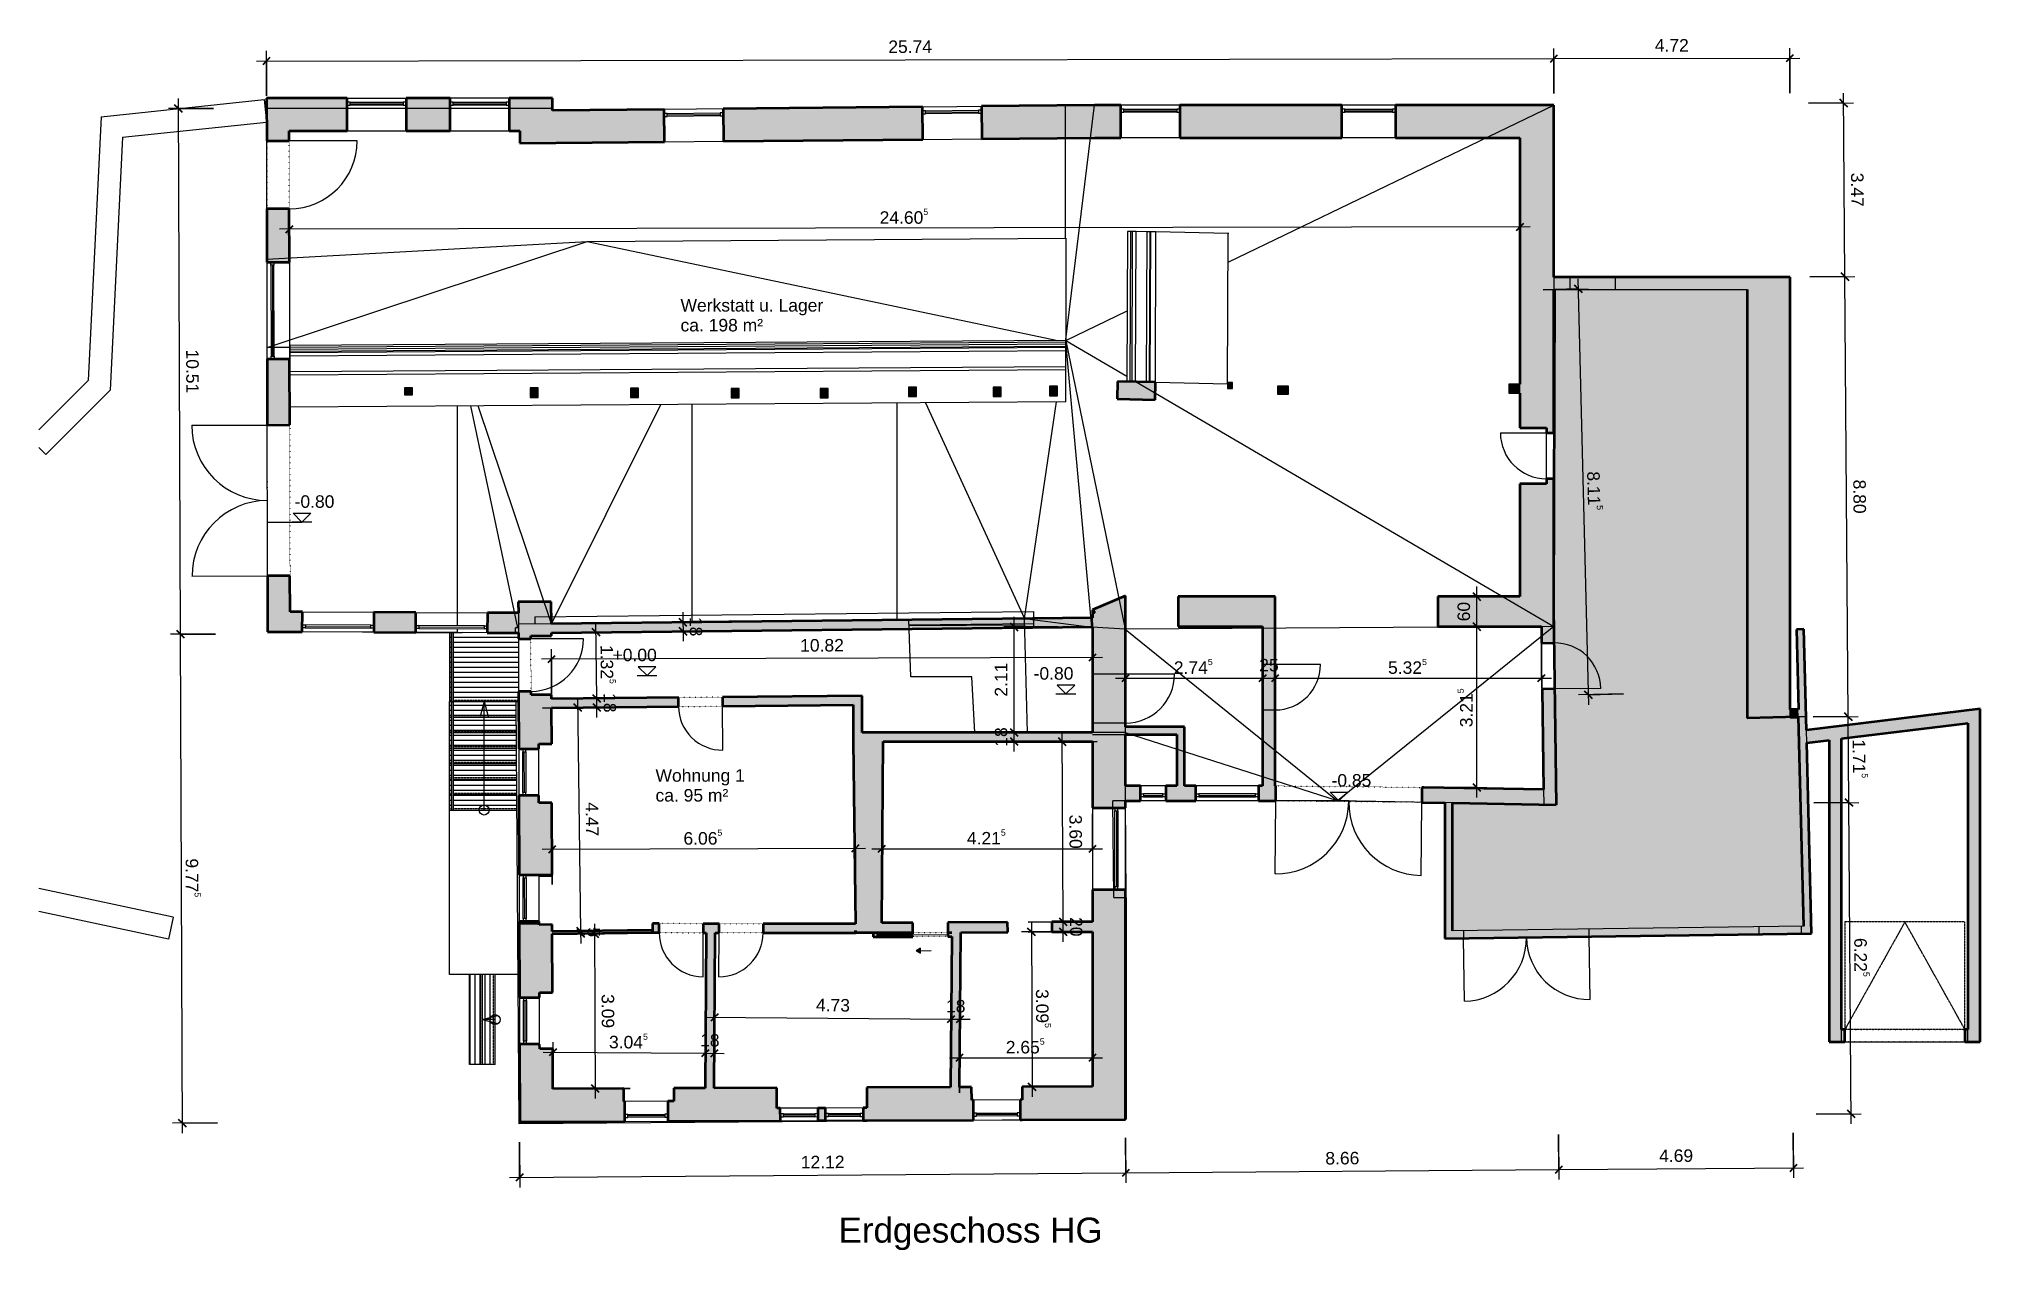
# Model space of a CAD drawing. Header units: millimetres. Extents: x -17984 to 20832, y -17329 to 6888.
import ezdxf

# ---------------------------------------------------------------- set-up
doc = ezdxf.new("R2010")
doc.units = ezdxf.units.MM
doc.linetypes.add('Verdeckt', pattern=[3, 2, -1])
doc.linetypes.add('Über Schnittebene 1', pattern=[1, 0, -1])
for name, color, linetype, lineweight in [('A-ANNO-DIMS', 211, 'Continuous', 9), ('A-ANNO-DIMS-100', 211, 'Continuous', 9), ('A-ANNO-NOTE', 131, 'Continuous', 9), ('A-DOOR', 31, 'Continuous', 9), ('A-FLOR', 192, 'Continuous', 9), ('A-FLOR-HRAL', 11, 'Continuous', 9), ('A-FLOR-PATT', 8, 'Continuous', 35), ('A-GLAZ', 151, 'Continuous', 9), ('A-MASS', 70, 'Continuous', 9), ('A-WALL', 113, 'Continuous', 9), ('A-WALL-PATT', 111, 'Continuous', 35), ('G-ANNO-DIMS', 111, 'Continuous', 9), ('G-ANNO-TEXT', 231, 'Continuous', 9), ('S-COLS', 52, 'Continuous', 9), ('S-STRS', 31, 'Continuous', 9), ('S-STRS-ANNO', 31, 'Continuous', 9)]:
    doc.layers.add(name, color=color, linetype=linetype, lineweight=lineweight)
doc.styles.add('Arial', font='arial.ttf', dxfattribs={"height": 500})
doc.styles.add('Arial_1', font='arial.ttf', dxfattribs={"height": 250})
doc.dimstyles.new('2_5mm_-_Arial', dxfattribs={"dimscale": 304.8, "dimtxt": 255.06485, "dimasz": 0.492126, "dimexe": 0.656168, "dimexo": 0.0625, "dimgap": 0.164042, "dimtad": 1, "dimdec": 1, "dimlfac": 0.1, "dimrnd": 0.5, "dimdsep": 46, "dimtxsty": 'Arial_1', "dimblk1": 'OBLIQUE', "dimblk2": 'OBLIQUE', "dimsah": 1, "dimcen": 0.09, "dimdle": 0.656168, "dimazin": 0, "dimtfac": 1, "dimtdec": 4, "dimtix": 1, "dimtmove": 0, "dimatfit": 3, "dimfxl": 2.296588, "dimfxlon": 1, "dimtvp": 1, "dimtolj": 1, "dimtzin": 0, "dimarcsym": 2})
doc.dimstyles.new('2_5mm_-_Arial_1', dxfattribs={"dimscale": 304.8, "dimtxt": 255.06485, "dimasz": 0.492126, "dimexe": 0.656168, "dimexo": 0.0625, "dimgap": 0.164042, "dimtad": 1, "dimlfac": 0.001, "dimrnd": 0.005, "dimzin": 0, "dimdsep": 46, "dimtxsty": 'Arial_1', "dimblk1": 'OBLIQUE', "dimblk2": 'OBLIQUE', "dimsah": 1, "dimcen": 0.09, "dimdle": 0.656168, "dimazin": 0, "dimtfac": 1, "dimtdec": 4, "dimtix": 1, "dimtmove": 0, "dimatfit": 3, "dimfxl": 2.296588, "dimfxlon": 1, "dimtvp": 1, "dimtolj": 1, "dimtzin": 0, "dimarcsym": 2})
pattern_1 = [(180, (-9770.68, -8530.01), (-1e-14, -100), [])]
pattern_2 = [(270, (-8860.51, -13620.01), (100, 6e-15), [])]

msp = doc.modelspace()

# ---------------------------------------------------------------- texts
at = {"layer": 'G-ANNO-DIMS', "char_height": 250, "attachment_point": 1, "line_spacing_factor": 0.941778, "style": 'Arial_1'}
for s, insert, width in [('-0.80', (-12869.667, -2237.634), 951.89423), ('+0.00', (-6511.909, -5304.32), 1055.95983), ('-0.80', (1906.702, -5673.497), 951.89423), ('-0.85', (7863.009, -7811.653), 951.89423)]:
    msp.add_mtext(s, dxfattribs=dict(at, insert=insert, width=width))
at = {"layer": 'G-ANNO-TEXT', "color": 7, "attachment_point": 1}
for s, insert, char_height, width, style in [('Werkstatt u. Lager', (-5153.221, 1685.665), 250, 3487.34062, 'Arial_1'), ('ca. 198 m²', (-5153.221, 1288.79), 250, 2012.23563, 'Arial_1'), ('Wohnung 1', (-5653.477, -7713.368), 250, 2140.50562, 'Arial_1'), ('ca. 95 m²', (-5653.477, -8110.243), 250, 1779.74625, 'Arial_1'), ('Erdgeschoss HG', (-1993.416, -16678.251), 500, 6517.71937, 'Arial')]:
    msp.add_mtext(s, dxfattribs=dict(at, insert=insert, char_height=char_height, width=width, style=style))

# ---------------------------------------------------------------- blocks, each defined once
blk = doc.blocks.new('Drehflügel 1-flg - Variabel - Drehflügel 1-flg - Variabel-412876-Erdgeschoss HG')
at = {"layer": 'A-DOOR', "linetype": 'Über Schnittebene 1'}
for p, q in [((440, 76), (-440, 76)), ((-440, -104), (440, -104))]:
    blk.add_line(p, q, dxfattribs=at)
at = {"layer": 'A-DOOR'}
blk.add_line((440, -984), (440, -104), dxfattribs=at)
blk.add_arc((440, -104), 880, 180, 270, dxfattribs=at)
blk = doc.blocks.new('Drehflügel 1-flg - Variabel - Drehflügel 1-flg - Variabel-412947-Erdgeschoss HG')
at = {"layer": 'A-DOOR', "linetype": 'Über Schnittebene 1'}
for p, q in [((440, 76), (-440, 76)), ((-440, -104), (440, -104))]:
    blk.add_line(p, q, dxfattribs=at)
at = {"layer": 'A-DOOR'}
blk.add_line((440, -984), (440, -104), dxfattribs=at)
blk.add_arc((440, -104), 880, 180, 270, dxfattribs=at)
blk = doc.blocks.new('Drehflügel 1-flg - Variabel - Drehflügel 1-flg - Variabel-413046-Erdgeschoss HG')
at = {"layer": 'A-DOOR'}
blk.add_line((440, 984), (440, 104), dxfattribs=at)
at = {"layer": 'A-DOOR', "linetype": 'Über Schnittebene 1'}
for p, q in [((-440, 104), (440, 104)), ((440, -76), (-440, -76))]:
    blk.add_line(p, q, dxfattribs=at)
at = {"layer": 'A-DOOR'}
blk.add_arc((440, 104), 880, 90, 180, dxfattribs=at)
blk = doc.blocks.new('Wandschiebeflügel 1-flg - 70 x 1_975-415245-Erdgeschoss HG')
at = {"layer": 'A-DOOR', "linetype": 'Über Schnittebene 1'}
for p, q in [((-350, 64), (350, 64)), ((350, -16), (-350, -16))]:
    blk.add_line(p, q, dxfattribs=at)
at = {"layer": 'A-DOOR'}
blk.add_line((-350, 24), (350, 24), dxfattribs=at)
blk = doc.blocks.new('Holzträger - 180 x 220-455503-Erdgeschoss HG')
at = {"layer": 'S-COLS'}
blk.add_hatch(color=256, dxfattribs=at).paths.add_polyline_path([(-90, 110), (-90, -110), (90, -110), (90, 110)], flags=0)
for p, q in [((90, 110), (-90, 110)), ((-90, 110), (-90, -110)), ((90, -110), (90, 110)), ((-90, -110), (90, -110))]:
    blk.add_line(p, q, dxfattribs=at)
blk = doc.blocks.new('Drehflügel 1-flg - Variabel - Drehflügel 1-flg - Variabel-523802-Erdgeschoss HG')
at = {"layer": 'A-DOOR', "linetype": 'Über Schnittebene 1'}
for p, q in [((525, 111), (-525, 111)), ((-525, -139), (525, -139))]:
    blk.add_line(p, q, dxfattribs=at)
at = {"layer": 'A-DOOR'}
blk.add_line((525, -1189), (525, -139), dxfattribs=at)
blk.add_arc((525, -139), 1050, 180, 270, dxfattribs=at)
blk = doc.blocks.new('Fenster 1-flg - Variabel - Fenster 1-flg - Variabel-524245-Erdgeschoss HG')
at = {"layer": 'A-GLAZ'}
for p, q in [((-405, 120), (-465, 120)), ((-465, 120), (-465, 60)), ((-465, 60), (-405, 60)), ((-405, 60), (-405, 120)), ((-405, 120), (405, 120)), ((-405, 90), (405, 90)), ((405, 60), (-405, 60)), ((465, 120), (405, 120)), ((405, 120), (405, 60)), ((405, 60), (465, 60)), ((465, 60), (465, 120))]:
    blk.add_line(p, q, dxfattribs=at)
blk = doc.blocks.new('Fenster 1-flg - Variabel - Fenster 1-flg - Variabel-524308-Erdgeschoss HG')
at = {"layer": 'A-GLAZ'}
for p, q in [((-405, 250), (-465, 250)), ((-465, 250), (-465, 190)), ((-465, 190), (-405, 190)), ((-405, 190), (-405, 250)), ((-405, 250), (405, 250)), ((-405, 220), (405, 220)), ((405, 190), (-405, 190)), ((465, 250), (405, 250)), ((405, 250), (405, 190)), ((405, 190), (465, 190)), ((465, 190), (465, 250))]:
    blk.add_line(p, q, dxfattribs=at)
blk = doc.blocks.new('Fenster 1-flg - Variabel - Fenster 1-flg - Variabel-526024-Erdgeschoss HG')
at = {"layer": 'A-GLAZ'}
for p, q in [((-370, 120), (-430, 120)), ((-430, 120), (-430, 60)), ((-430, 60), (-370, 60)), ((-370, 60), (-370, 120)), ((-370, 120), (370, 120)), ((-370, 90), (370, 90)), ((370, 60), (-370, 60)), ((430, 120), (370, 120)), ((370, 120), (370, 60)), ((370, 60), (430, 60)), ((430, 60), (430, 120))]:
    blk.add_line(p, q, dxfattribs=at)
blk = doc.blocks.new('Fenster 1-flg - Variabel - Fenster 1-flg - Variabel-526816-Erdgeschoss HG')
at = {"layer": 'A-GLAZ'}
for p, q in [((-315, 45), (-375, 45)), ((-375, 45), (-375, -15)), ((-315, -15), (-315, 45)), ((-315, 45), (315, 45)), ((-315, 15), (315, 15)), ((375, 45), (315, 45)), ((315, 45), (315, -15)), ((375, -15), (375, 45)), ((-375, -15), (-315, -15)), ((315, -15), (-315, -15)), ((315, -15), (375, -15))]:
    blk.add_line(p, q, dxfattribs=at)
blk = doc.blocks.new('Fenster 1-flg - Variabel - Fenster 1-flg - Variabel-526720-Erdgeschoss HG')
at = {"layer": 'A-GLAZ'}
for p, q in [((-407, 120), (-467, 120)), ((-467, 120), (-467, 60)), ((-467, 60), (-407, 60)), ((-407, 60), (-407, 120)), ((-407, 120), (407, 120)), ((-407, 90), (407, 90)), ((407, 60), (-407, 60)), ((467, 120), (407, 120)), ((407, 120), (407, 60)), ((407, 60), (467, 60)), ((467, 60), (467, 120))]:
    blk.add_line(p, q, dxfattribs=at)
blk = doc.blocks.new('Fenster 1-flg - Variabel - Fenster 1-flg - Variabel-527151-Erdgeschoss HG')
at = {"layer": 'A-GLAZ'}
for p, q in [((-758, 180), (-818, 180)), ((-818, 180), (-818, 120)), ((-818, 120), (-758, 120)), ((-758, 120), (-758, 180)), ((-758, 180), (758, 180)), ((-758, 150), (758, 150)), ((758, 120), (-758, 120)), ((818, 180), (758, 180)), ((758, 180), (758, 120)), ((758, 120), (818, 120)), ((818, 120), (818, 180))]:
    blk.add_line(p, q, dxfattribs=at)
blk = doc.blocks.new('Fenster 1-flg - Variabel - Fenster 1-flg - Variabel-530779-Erdgeschoss HG')
at = {"layer": 'A-GLAZ'}
for p, q in [((-715, -120), (-715, -60)), ((-715, -60), (-655, -60)), ((-655, -120), (-715, -120)), ((-655, -60), (-655, -120)), ((655, -60), (-655, -60)), ((-655, -90), (655, -90)), ((-655, -120), (655, -120)), ((655, -120), (655, -60)), ((655, -60), (715, -60)), ((715, -120), (655, -120)), ((715, -60), (715, -120))]:
    blk.add_line(p, q, dxfattribs=at)
blk = doc.blocks.new('Fenster 1-flg - Variabel - Fenster 1-flg - Variabel-531383-Erdgeschoss HG')
at = {"layer": 'A-GLAZ'}
for p, q in [((-255, -70), (-255, -10)), ((-255, -10), (-195, -10)), ((-195, -70), (-255, -70)), ((-195, -10), (-195, -70)), ((195, -10), (-195, -10)), ((-195, -40), (195, -40)), ((-195, -70), (195, -70)), ((195, -70), (195, -10)), ((195, -10), (255, -10)), ((255, -70), (195, -70)), ((255, -10), (255, -70))]:
    blk.add_line(p, q, dxfattribs=at)
blk = doc.blocks.new('Fenster 1-flg - Variabel - Fenster 1-flg - Variabel-531395-Erdgeschoss HG')
at = {"layer": 'A-GLAZ'}
for p, q in [((-625, -70), (-625, -10)), ((-625, -10), (-565, -10)), ((-565, -70), (-625, -70)), ((-565, -10), (-565, -70)), ((565, -10), (-565, -10)), ((-565, -40), (565, -40)), ((-565, -70), (565, -70)), ((565, -70), (565, -10)), ((565, -10), (625, -10)), ((625, -70), (565, -70)), ((625, -10), (625, -70))]:
    blk.add_line(p, q, dxfattribs=at)
blk = doc.blocks.new('Drehflügel 2-flg - Variabel - Drehflügel 2-flg - Variabel-530877-Erdgeschoss HG')
at = {"layer": 'A-DOOR'}
for p, q in [((-1509, 1749), (-1509, 239)), ((1509, 1749), (1509, 239))]:
    blk.add_line(p, q, dxfattribs=at)
at = {"layer": 'A-DOOR', "linetype": 'Über Schnittebene 1'}
for p, q in [((-1509, 239), (1509, 239)), ((1509, -211), (-1509, -211))]:
    blk.add_line(p, q, dxfattribs=at)
at = {"layer": 'A-DOOR'}
for centre, start, end in [((-1509, 239), 360, 90), ((1509, 239), 90, 180)]:
    blk.add_arc(centre, 1509, start, end, dxfattribs=at)
blk = doc.blocks.new('Drehflügel 1-flg - Variabel - Drehflügel 1-flg - Variabel-531033-Erdgeschoss HG')
at = {"layer": 'A-DOOR', "linetype": 'Über Schnittebene 1'}
for p, q in [((680, 211), (-680, 211)), ((-680, -239), (680, -239))]:
    blk.add_line(p, q, dxfattribs=at)
at = {"layer": 'A-DOOR'}
blk.add_line((680, -1599), (680, -239), dxfattribs=at)
blk.add_arc((680, -239), 1360, 180, 270, dxfattribs=at)
blk = doc.blocks.new('Fenster 1-flg - Variabel - Fenster 1-flg - Variabel-531736-Erdgeschoss HG')
at = {"layer": 'A-GLAZ'}
for p, q in [((-530, 245), (-590, 245)), ((-590, 245), (-590, 185)), ((-590, 185), (-530, 185)), ((-530, 185), (-530, 245)), ((-530, 245), (530, 245)), ((-530, 215), (530, 215)), ((530, 185), (-530, 185)), ((590, 245), (530, 245)), ((530, 245), (530, 185)), ((530, 185), (590, 185)), ((590, 185), (590, 245))]:
    blk.add_line(p, q, dxfattribs=at)
blk = doc.blocks.new('Fenster 1-flg - Variabel - Fenster 1-flg - Variabel-531891-Erdgeschoss HG')
at = {"layer": 'A-GLAZ'}
for p, q in [((-530, 245), (-590, 245)), ((-590, 245), (-590, 185)), ((-590, 185), (-530, 185)), ((-530, 185), (-530, 245)), ((-530, 245), (530, 245)), ((-530, 215), (530, 215)), ((530, 185), (-530, 185)), ((590, 245), (530, 245)), ((530, 245), (530, 185)), ((530, 185), (590, 185)), ((590, 185), (590, 245))]:
    blk.add_line(p, q, dxfattribs=at)
blk = doc.blocks.new('Fenster 1-flg - Variabel - Fenster 1-flg - Variabel-532345-Erdgeschoss HG')
at = {"layer": 'A-GLAZ'}
for p, q in [((-476, 245), (-536, 245)), ((-536, 245), (-536, 185)), ((-536, 185), (-476, 185)), ((-476, 185), (-476, 245)), ((-476, 245), (476, 245)), ((-476, 215), (476, 215)), ((476, 185), (-476, 185)), ((536, 245), (476, 245)), ((476, 245), (476, 185)), ((476, 185), (536, 185)), ((536, 185), (536, 245))]:
    blk.add_line(p, q, dxfattribs=at)
blk = doc.blocks.new('Drehflügel 1-flg - Variabel - Drehflügel 1-flg - Variabel-534785-Erdgeschoss HG')
at = {"layer": 'A-DOOR'}
blk.add_line((460, 1009), (460, 89), dxfattribs=at)
at = {"layer": 'A-DOOR', "linetype": 'Über Schnittebene 1'}
for p, q in [((-460, 89), (460, 89)), ((460, -61), (-460, -61))]:
    blk.add_line(p, q, dxfattribs=at)
at = {"layer": 'A-DOOR'}
blk.add_arc((460, 89), 920, 90, 180, dxfattribs=at)
blk = doc.blocks.new('Fenster 1-flg - Variabel - Fenster 1-flg - Variabel-535240-Erdgeschoss HG')
at = {"layer": 'A-GLAZ'}
for p, q in [((-970, -145), (-970, -85)), ((-970, -85), (-910, -85)), ((-910, -145), (-970, -145)), ((-910, -85), (-910, -145)), ((910, -85), (-910, -85)), ((-910, -115), (910, -115)), ((-910, -145), (910, -145)), ((910, -145), (910, -85)), ((910, -85), (970, -85)), ((970, -145), (910, -145)), ((970, -85), (970, -145))]:
    blk.add_line(p, q, dxfattribs=at)
blk = doc.blocks.new('Drehflügel 1-flg - Variabel - Drehflügel 1-flg - Variabel-535676-Erdgeschoss HG')
at = {"layer": 'A-DOOR'}
blk.add_line((460, 1059), (460, 139), dxfattribs=at)
at = {"layer": 'A-DOOR', "linetype": 'Über Schnittebene 1'}
for p, q in [((-460, 139), (460, 139)), ((460, -111), (-460, -111))]:
    blk.add_line(p, q, dxfattribs=at)
at = {"layer": 'A-DOOR'}
blk.add_arc((460, 139), 920, 90, 180, dxfattribs=at)
blk = doc.blocks.new('Drehflügel 1-flg - Variabel - Drehflügel 1-flg - Variabel-535595-Erdgeschoss HG')
at = {"layer": 'A-DOOR', "linetype": 'Über Schnittebene 1'}
for p, q in [((452, 111), (-452, 111)), ((-452, -139), (452, -139))]:
    blk.add_line(p, q, dxfattribs=at)
at = {"layer": 'A-DOOR'}
blk.add_line((452, -1044), (452, -139), dxfattribs=at)
blk.add_arc((452, -139), 905, 180, 270, dxfattribs=at)
blk = doc.blocks.new('Drehflügel 1-flg - Variabel - Drehflügel 1-flg - Variabel-535766-Erdgeschoss HG')
at = {"layer": 'A-DOOR', "linetype": 'Über Schnittebene 1'}
for p, q in [((491, 316), (-491, 316)), ((-491, -344), (491, -344))]:
    blk.add_line(p, q, dxfattribs=at)
at = {"layer": 'A-DOOR'}
blk.add_line((491, -1326), (491, -344), dxfattribs=at)
blk.add_arc((491, -344), 982, 180, 270, dxfattribs=at)
blk = doc.blocks.new('Drehflügel 2-flg - Variabel - Drehflügel 2-flg - Variabel-536382-Erdgeschoss HG')
at = {"layer": 'A-DOOR'}
for p, q in [((-1257, 1347), (-1257, 89)), ((1257, 1347), (1257, 89))]:
    blk.add_line(p, q, dxfattribs=at)
at = {"layer": 'A-DOOR', "linetype": 'Über Schnittebene 1'}
blk.add_line((-1257, 89), (1257, 89), dxfattribs=at)
at = {"layer": 'A-DOOR'}
for centre, start, end in [((-1257, 89), 360, 90), ((1257, 89), 90, 180)]:
    blk.add_arc(centre, 1257, start, end, dxfattribs=at)
blk = doc.blocks.new('Drehflügel 2-flg - Variabel - Drehflügel 2-flg - Variabel-545345-Erdgeschoss HG')
at = {"layer": 'A-DOOR'}
for p, q in [((-1460, 1624), (-1460, 164)), ((1460, 1624), (1460, 164))]:
    blk.add_line(p, q, dxfattribs=at)
at = {"layer": 'A-DOOR', "linetype": 'Über Schnittebene 1'}
for p, q in [((-1460, 164), (1460, 164)), ((1460, -136), (-1460, -136))]:
    blk.add_line(p, q, dxfattribs=at)
at = {"layer": 'A-DOOR'}
for centre, start, end in [((-1460, 164), 360, 90), ((1460, 164), 90, 180)]:
    blk.add_arc(centre, 1460, start, end, dxfattribs=at)
blk = doc.blocks.new('Garagentor ohne fenster - 2_40 x 2_15-617338-Erdgeschoss HG')
at = {"layer": 'A-DOOR', "linetype": 'Über Schnittebene 1'}
for p, q in [((-1200, -43), (1200, -43)), ((1200, -293), (-1200, -293))]:
    blk.add_line(p, q, dxfattribs=at)
at = {"layer": 'A-DOOR', "linetype": 'Verdeckt'}
for p, q in [((-1200, -293), (0, -2443)), ((-1200, -293), (-1200, -2443)), ((-1200, -293), (1200, -293)), ((0, -2443), (1200, -293)), ((1200, -2443), (1200, -293)), ((-1200, -2443), (1200, -2443))]:
    blk.add_line(p, q, dxfattribs=at)
blk = doc.blocks.new('Typ des oberen Holms - Oberer Geländerholm_Innen_-623101-Erdgeschoss HG')
at = {"layer": 'A-FLOR-HRAL'}
for p, q in [((-9735, -4982), (-9735, -6355)), ((-9718, -4982), (-9713, -4982)), ((-9695, -6355), (-9695, -4982)), ((-9735, -6355), (-9735, -8530)), ((-9695, -8530), (-9695, -6355))]:
    blk.add_line(p, q, dxfattribs=at)
at = {"layer": 'A-FLOR-HRAL', "flags": 128}
blk.add_lwpolyline([(-9713, -8530), (-9715, -8530), (-9717, -8530)], dxfattribs=at)
at = {"layer": 'A-FLOR-HRAL'}
blk.add_open_spline([(-9717, -6360), (-9717, -6360), (-9715, -6360), (-9714, -6360), (-9713, -6360)], degree=3, dxfattribs=at)
blk = doc.blocks.new('Typ des oberen Holms - Oberer Geländerholm_Innen_-V1-Erdgeschoss HG')
at = {"layer": 'A-FLOR-HRAL'}
for p, q in [((-9735, -4982), (-9695, -4982)), ((-9735, -6360), (-9735, -4982)), ((-9695, -6360), (-9695, -4982)), ((-9735, -8530), (-9735, -6360)), ((-9695, -8530), (-9695, -6360)), ((-9735, -8530), (-9695, -8530))]:
    blk.add_line(p, q, dxfattribs=at)
blk = doc.blocks.new('Höhenkoten - Fertig-4502-Erdgeschoss HG')
at = {"layer": 'G-ANNO-DIMS'}
for p, q in [((-2.01, 0), (1.98, 0)), ((1.77, 1.77), (-1.77, 1.77)), ((0, 0), (-1.77, 1.77)), ((0, 0), (1.77, 1.77))]:
    blk.add_line(p, q, dxfattribs=at)
blk = doc.blocks.new('DIMBLOCK1-Erdgeschoss HG')
at = {"layer": 'A-ANNO-DIMS-100'}
for p, q in [((-5109, -4576), (-5103, -5156)), ((-4407, -4769), (-5307, -4779)), ((-4405, -4949), (-5305, -4958)), ((-5107, -4776), (-4407, -4769)), ((-5105, -4956), (-4405, -4949))]:
    blk.add_line(p, q, dxfattribs=at)
at = {"layer": 'A-ANNO-DIMS-100', "lineweight": 25}
for p, q in [((-5107, -4776), (-5183, -4702)), ((-5105, -4956), (-5181, -4882)), ((-5107, -4776), (-5031, -4851)), ((-5105, -4956), (-5029, -5031))]:
    blk.add_line(p, q, dxfattribs=at)
at = {"layer": 'A-ANNO-DIMS-100', "color": 0, "insert": (-4722, -4668), "char_height": 250, "width": 465.23, "attachment_point": 1, "rotation": 270.6138, "line_spacing_factor": 0.941778, "style": 'Arial_1'}
blk.add_mtext('18', dxfattribs=at)
blk = doc.blocks.new('_Oblique')
at = {"color": 0, "linetype": 'ByBlock', "lineweight": -2}
blk.add_line((-0.5, -0.5), (0.5, 0.5), dxfattribs=at)
blk = doc.blocks.new('DIMBLOCK2-Erdgeschoss HG')
at = {"layer": 'A-ANNO-DIMS-100'}
for p, q in [((10069, -4863), (10969, -4863)), ((10769, -4863), (10069, -4863)), ((10769, -8278), (10769, -4863)), ((10069, -8078), (10969, -8078)), ((10769, -8078), (10069, -8078))]:
    blk.add_line(p, q, dxfattribs=at)
at = {"layer": 'A-ANNO-DIMS-100', "lineweight": 25}
for p, q in [((10769, -4863), (10694, -4788)), ((10769, -4863), (10844, -4938)), ((10769, -8078), (10694, -8003)), ((10769, -8078), (10844, -8153))]:
    blk.add_line(p, q, dxfattribs=at)
at = {"layer": 'A-ANNO-DIMS-100', "color": 0, "insert": (10382, -6875), "char_height": 250, "width": 970.26, "attachment_point": 1, "rotation": 90, "line_spacing_factor": 0.941778, "style": 'Arial_1'}
blk.add_mtext('3.21\\A2\\H0.5x;\\S5^  ;\\H2x;', dxfattribs=at)
blk = doc.blocks.new('DIMBLOCK3-Erdgeschoss HG')
at = {"layer": 'A-ANNO-DIMS-100'}
for p, q in [((10069, -4263), (10969, -4263)), ((10769, -4263), (10069, -4263)), ((10769, -4863), (10769, -4063)), ((10069, -4863), (10969, -4863)), ((10769, -4863), (10069, -4863))]:
    blk.add_line(p, q, dxfattribs=at)
at = {"layer": 'A-ANNO-DIMS-100', "lineweight": 25}
for p, q in [((10769, -4263), (10694, -4188)), ((10769, -4263), (10844, -4338)), ((10769, -4863), (10694, -4788)), ((10769, -4863), (10844, -4938))]:
    blk.add_line(p, q, dxfattribs=at)
at = {"layer": 'A-ANNO-DIMS-100', "color": 0, "insert": (10382, -4757), "char_height": 250, "width": 465.23, "attachment_point": 1, "rotation": 90, "line_spacing_factor": 0.941778, "style": 'Arial_1'}
blk.add_mtext('60', dxfattribs=at)
blk = doc.blocks.new('DIMBLOCK4-Erdgeschoss HG')
at = {"layer": 'A-ANNO-DIMS-100'}
for p, q in [((3743, -5193), (3743, -6093)), ((3743, -5893), (3743, -5193)), ((6486, -5193), (6486, -6093)), ((6486, -5893), (6486, -5193)), ((3543, -5893), (6486, -5893))]:
    blk.add_line(p, q, dxfattribs=at)
at = {"layer": 'A-ANNO-DIMS-100', "lineweight": 25}
for p, q in [((3743, -5893), (3818, -5818)), ((6486, -5893), (6561, -5818)), ((3743, -5893), (3668, -5968)), ((6486, -5893), (6411, -5968))]:
    blk.add_line(p, q, dxfattribs=at)
at = {"layer": 'A-ANNO-DIMS-100', "color": 0, "insert": (4710, -5507), "char_height": 250, "width": 970.26, "attachment_point": 1, "line_spacing_factor": 0.941778, "style": 'Arial_1'}
blk.add_mtext('2.74\\A2\\H0.5x;\\S5^  ;\\H2x;', dxfattribs=at)
blk = doc.blocks.new('DIMBLOCK5-Erdgeschoss HG')
at = {"layer": 'A-ANNO-DIMS-100'}
for p, q in [((6486, -5193), (6486, -6093)), ((6486, -5893), (6486, -5193)), ((6736, -5193), (6736, -6093)), ((6736, -5893), (6736, -5193)), ((6486, -5893), (6736, -5893))]:
    blk.add_line(p, q, dxfattribs=at)
at = {"layer": 'A-ANNO-DIMS-100', "lineweight": 25}
for p, q in [((6486, -5893), (6561, -5818)), ((6736, -5893), (6811, -5818)), ((6486, -5893), (6411, -5968)), ((6736, -5893), (6661, -5968))]:
    blk.add_line(p, q, dxfattribs=at)
at = {"layer": 'A-ANNO-DIMS-100', "color": 0, "insert": (6417, -5507), "char_height": 250, "width": 465.23, "attachment_point": 1, "line_spacing_factor": 0.941778, "style": 'Arial_1'}
blk.add_mtext('25', dxfattribs=at)
blk = doc.blocks.new('DIMBLOCK6-Erdgeschoss HG')
at = {"layer": 'A-ANNO-DIMS-100'}
for p, q in [((6736, -5193), (6736, -6093)), ((6736, -5893), (6736, -5193)), ((12059, -5193), (12059, -6093)), ((12059, -5893), (12059, -5193)), ((6736, -5893), (12259, -5893))]:
    blk.add_line(p, q, dxfattribs=at)
at = {"layer": 'A-ANNO-DIMS-100', "lineweight": 25}
for p, q in [((6736, -5893), (6811, -5818)), ((12059, -5893), (12134, -5818)), ((6736, -5893), (6661, -5968)), ((12059, -5893), (11984, -5968))]:
    blk.add_line(p, q, dxfattribs=at)
at = {"layer": 'A-ANNO-DIMS-100', "color": 0, "insert": (8993, -5507), "char_height": 250, "width": 970.26, "attachment_point": 1, "line_spacing_factor": 0.941778, "style": 'Arial_1'}
blk.add_mtext('5.32\\A2\\H0.5x;\\S5^  ;\\H2x;', dxfattribs=at)
blk = doc.blocks.new('DIMBLOCK7-Erdgeschoss HG')
at = {"layer": 'A-ANNO-DIMS-100', "lineweight": 25}
for p, q in [((12795, 1888), (12718, 1961)), ((12795, 1888), (12872, 1815)), ((12999, -6224), (12922, -6151)), ((12999, -6224), (13076, -6297))]:
    blk.add_line(p, q, dxfattribs=at)
at = {"layer": 'A-ANNO-DIMS-100'}
for p, q in [((12790, 2088), (13004, -6424)), ((12095, 1871), (12995, 1893)), ((12795, 1888), (12095, 1871)), ((13699, -6206), (12799, -6229)), ((12999, -6224), (13699, -6206))]:
    blk.add_line(p, q, dxfattribs=at)
at = {"layer": 'A-ANNO-DIMS-100', "color": 0, "insert": (13273, -1754), "char_height": 250, "width": 970.26, "attachment_point": 1, "rotation": 271.4418, "line_spacing_factor": 0.941778, "style": 'Arial_1'}
blk.add_mtext('8.11\\A2\\H0.5x;\\S5^  ;\\H2x;', dxfattribs=at)
blk = doc.blocks.new('DIMBLOCK8-Erdgeschoss HG')
at = {"layer": 'A-ANNO-DIMS-100'}
for p, q in [((11631, 3827), (11633, 2927)), ((11632, 3127), (11631, 3827)), ((11832, 3127), (-13174, 3081)), ((-12973, 2381), (-12975, 3281)), ((-12974, 3081), (-12973, 2381))]:
    blk.add_line(p, q, dxfattribs=at)
at = {"layer": 'A-ANNO-DIMS-100', "lineweight": 25}
for p, q in [((-12974, 3081), (-12900, 3156)), ((11632, 3127), (11557, 3052)), ((11632, 3127), (11707, 3202)), ((-12974, 3081), (-13049, 3006))]:
    blk.add_line(p, q, dxfattribs=at)
at = {"layer": 'A-ANNO-DIMS-100', "color": 0, "insert": (-1173, 3490), "char_height": 250, "width": 1202.88, "attachment_point": 1, "rotation": 0.106, "line_spacing_factor": 0.941778, "style": 'Arial_1'}
blk.add_mtext('24.60\\A2\\H0.5x;\\S5^  ;\\H2x;', dxfattribs=at)
blk = doc.blocks.new('DIMBLOCK9-Erdgeschoss HG')
at = {"layer": 'A-ANNO-DIMS-100'}
for p, q in [((-6872, -10805), (-6859, -14297)), ((-7572, -11007), (-6672, -11004)), ((-6872, -11005), (-7572, -11007)), ((-6160, -14094), (-7060, -14098)), ((-6860, -14097), (-6160, -14094))]:
    blk.add_line(p, q, dxfattribs=at)
at = {"layer": 'A-ANNO-DIMS-100', "lineweight": 25}
for p, q in [((-6872, -11005), (-6947, -10930)), ((-6872, -11005), (-6796, -11079)), ((-6860, -14097), (-6935, -14022)), ((-6860, -14097), (-6784, -14172))]:
    blk.add_line(p, q, dxfattribs=at)
at = {"layer": 'A-ANNO-DIMS-100', "color": 0, "insert": (-6481, -12210), "char_height": 250, "width": 814.16, "attachment_point": 1, "rotation": 270.2224, "line_spacing_factor": 0.941778, "style": 'Arial_1'}
blk.add_mtext('3.09', dxfattribs=at)
blk = doc.blocks.new('DIMBLOCK10-Erdgeschoss HG')
at = {"layer": 'A-ANNO-DIMS-100'}
for p, q in [((-7912, -6490), (-7012, -6478)), ((-7212, -6481), (-7912, -6490)), ((-7215, -6281), (-7151, -10950)), ((-6451, -10941), (-7351, -10953)), ((-7151, -10950), (-6451, -10941))]:
    blk.add_line(p, q, dxfattribs=at)
at = {"layer": 'A-ANNO-DIMS-100', "lineweight": 25}
for p, q in [((-7212, -6481), (-7288, -6407)), ((-7212, -6481), (-7136, -6555)), ((-7151, -10950), (-7227, -10876)), ((-7151, -10950), (-7075, -11024))]:
    blk.add_line(p, q, dxfattribs=at)
at = {"layer": 'A-ANNO-DIMS-100', "color": 0, "insert": (-6800, -8371), "char_height": 250, "width": 814.16, "attachment_point": 1, "rotation": 270.7866, "line_spacing_factor": 0.941778, "style": 'Arial_1'}
blk.add_mtext('4.47', dxfattribs=at)
blk = doc.blocks.new('DIMBLOCK11-Erdgeschoss HG')
at = {"layer": 'A-ANNO-DIMS-100'}
for p, q in [((-6451, -10941), (-7351, -10953)), ((-6450, -10991), (-7350, -11003)), ((-7151, -10950), (-6451, -10941)), ((-7151, -10950), (-7148, -11200)), ((-7150, -11000), (-6450, -10991))]:
    blk.add_line(p, q, dxfattribs=at)
at = {"layer": 'A-ANNO-DIMS-100', "lineweight": 25}
for p, q in [((-7151, -10950), (-7227, -10876)), ((-7150, -11000), (-7226, -10926)), ((-7151, -10950), (-7075, -11024)), ((-7150, -11000), (-7074, -11074))]:
    blk.add_line(p, q, dxfattribs=at)
at = {"layer": 'A-ANNO-DIMS-100', "color": 0, "insert": (-6766, -10873), "char_height": 250, "width": 232.62, "attachment_point": 1, "rotation": 270.7866, "line_spacing_factor": 0.941778, "style": 'Arial_1'}
blk.add_mtext('5', dxfattribs=at)
blk = doc.blocks.new('DIMBLOCK12-Erdgeschoss HG')
at = {"layer": 'A-ANNO-DIMS-100'}
for p, q in [((-7529, -6306), (-6629, -6297)), ((-6829, -6299), (-7529, -6306)), ((-7527, -6486), (-6627, -6477)), ((-6827, -6479), (-7527, -6486)), ((-6825, -6679), (-6829, -6299))]:
    blk.add_line(p, q, dxfattribs=at)
at = {"layer": 'A-ANNO-DIMS-100', "lineweight": 25}
for p, q in [((-6829, -6299), (-6905, -6225)), ((-6827, -6479), (-6903, -6405)), ((-6829, -6299), (-6753, -6373)), ((-6827, -6479), (-6751, -6553))]:
    blk.add_line(p, q, dxfattribs=at)
at = {"layer": 'A-ANNO-DIMS-100', "color": 0, "insert": (-6444, -6191), "char_height": 250, "width": 465.23, "attachment_point": 1, "rotation": 270.5809, "line_spacing_factor": 0.941778, "style": 'Arial_1'}
blk.add_mtext('18', dxfattribs=at)
blk = doc.blocks.new('DIMBLOCK13-Erdgeschoss HG')
at = {"layer": 'A-ANNO-DIMS-100'}
for p, q in [((-7542, -4983), (-6642, -4973)), ((-6842, -4975), (-7542, -4983)), ((-6829, -6299), (-6844, -4775)), ((-7529, -6306), (-6629, -6297)), ((-6829, -6299), (-7529, -6306))]:
    blk.add_line(p, q, dxfattribs=at)
at = {"layer": 'A-ANNO-DIMS-100', "lineweight": 25}
for p, q in [((-6842, -4975), (-6918, -4901)), ((-6842, -4975), (-6767, -5050)), ((-6829, -6299), (-6905, -6225)), ((-6829, -6299), (-6753, -6373))]:
    blk.add_line(p, q, dxfattribs=at)
at = {"layer": 'A-ANNO-DIMS-100', "color": 0, "insert": (-6454, -5229), "char_height": 250, "width": 970.26, "attachment_point": 1, "rotation": 270.5809, "line_spacing_factor": 0.941778, "style": 'Arial_1'}
blk.add_mtext('1.32\\A2\\H0.5x;\\S5^  ;\\H2x;', dxfattribs=at)
blk = doc.blocks.new('DIMBLOCK14-Erdgeschoss HG')
at = {"layer": 'A-ANNO-DIMS-100'}
for p, q in [((1862, -10766), (1875, -14263)), ((2562, -10964), (1662, -10967)), ((1862, -10966), (2562, -10964)), ((2574, -14061), (1674, -14064)), ((1874, -14063), (2574, -14061))]:
    blk.add_line(p, q, dxfattribs=at)
at = {"layer": 'A-ANNO-DIMS-100', "lineweight": 25}
for p, q in [((1862, -10966), (1787, -10892)), ((1862, -10966), (1938, -11041)), ((1874, -14063), (1799, -13989)), ((1874, -14063), (1950, -14138))]:
    blk.add_line(p, q, dxfattribs=at)
at = {"layer": 'A-ANNO-DIMS-100', "color": 0, "insert": (2253, -12109), "char_height": 250, "width": 970.26, "attachment_point": 1, "rotation": 270.2224, "line_spacing_factor": 0.941778, "style": 'Arial_1'}
blk.add_mtext('3.09\\A2\\H0.5x;\\S5^  ;\\H2x;', dxfattribs=at)
blk = doc.blocks.new('DIMBLOCK15-Erdgeschoss HG')
at = {"layer": 'A-ANNO-DIMS-100'}
for p, q in [((1797, -10769), (2697, -10764)), ((2497, -10765), (1797, -10769)), ((2499, -11165), (2497, -10765)), ((1798, -10969), (2698, -10964)), ((2498, -10965), (1798, -10969))]:
    blk.add_line(p, q, dxfattribs=at)
at = {"layer": 'A-ANNO-DIMS-100', "lineweight": 25}
for p, q in [((2497, -10765), (2421, -10690)), ((2497, -10765), (2572, -10840)), ((2498, -10965), (2422, -10890)), ((2498, -10965), (2573, -11040))]:
    blk.add_line(p, q, dxfattribs=at)
at = {"layer": 'A-ANNO-DIMS-100', "color": 0, "insert": (2882, -10669), "char_height": 250, "width": 465.23, "attachment_point": 1, "rotation": 270.3182, "line_spacing_factor": 0.941778, "style": 'Arial_1'}
blk.add_mtext('20', dxfattribs=at)
blk = doc.blocks.new('DIMBLOCK16-Erdgeschoss HG')
at = {"layer": 'A-ANNO-DIMS-100'}
for p, q in [((2497, -10765), (2476, -6963)), ((3177, -7159), (2277, -7164)), ((2477, -7163), (3177, -7159)), ((1797, -10769), (2697, -10764)), ((2497, -10765), (1797, -10769))]:
    blk.add_line(p, q, dxfattribs=at)
at = {"layer": 'A-ANNO-DIMS-100', "lineweight": 25}
for p, q in [((2477, -7163), (2401, -7089)), ((2477, -7163), (2552, -7238)), ((2497, -10765), (2421, -10690)), ((2497, -10765), (2572, -10840))]:
    blk.add_line(p, q, dxfattribs=at)
at = {"layer": 'A-ANNO-DIMS-100', "color": 0, "insert": (2871, -8623), "char_height": 250, "width": 814.16, "attachment_point": 1, "rotation": 270.3182, "line_spacing_factor": 0.941778, "style": 'Arial_1'}
blk.add_mtext('3.60', dxfattribs=at)
blk = doc.blocks.new('DIMBLOCK17-Erdgeschoss HG')
at = {"layer": 'A-ANNO-DIMS-100'}
for p, q in [((816, -6980), (1716, -6980)), ((1516, -6980), (816, -6980)), ((1516, -7360), (1516, -6980)), ((816, -7160), (1716, -7160)), ((1516, -7160), (816, -7160))]:
    blk.add_line(p, q, dxfattribs=at)
at = {"layer": 'A-ANNO-DIMS-100', "lineweight": 25}
for p, q in [((1516, -6980), (1441, -6905)), ((1516, -6980), (1591, -7055)), ((1516, -7160), (1441, -7085)), ((1516, -7160), (1591, -7235))]:
    blk.add_line(p, q, dxfattribs=at)
at = {"layer": 'A-ANNO-DIMS-100', "color": 0, "insert": (1130, -7264), "char_height": 250, "width": 465.23, "attachment_point": 1, "rotation": 90, "line_spacing_factor": 0.941778, "style": 'Arial_1'}
blk.add_mtext('18', dxfattribs=at)
blk = doc.blocks.new('DIMBLOCK18-Erdgeschoss HG')
at = {"layer": 'A-ANNO-DIMS-100'}
for p, q in [((2216, -4869), (1316, -4869)), ((1516, -6980), (1516, -4669)), ((1516, -4869), (2216, -4869)), ((816, -6980), (1716, -6980)), ((1516, -6980), (816, -6980))]:
    blk.add_line(p, q, dxfattribs=at)
at = {"layer": 'A-ANNO-DIMS-100', "lineweight": 25}
for p, q in [((1516, -4869), (1441, -4794)), ((1516, -4869), (1591, -4944)), ((1516, -6980), (1441, -6905)), ((1516, -6980), (1591, -7055))]:
    blk.add_line(p, q, dxfattribs=at)
at = {"layer": 'A-ANNO-DIMS-100', "color": 0, "insert": (1130, -6264), "char_height": 250, "width": 814.16, "attachment_point": 1, "rotation": 90, "line_spacing_factor": 0.941778, "style": 'Arial_1'}
blk.add_mtext('2.11', dxfattribs=at)
blk = doc.blocks.new('DIMBLOCK19-Erdgeschoss HG')
at = {"layer": 'A-ANNO-DIMS-100'}
for p, q in [((3083, -4781), (3085, -5681)), ((3085, -5481), (3083, -4781)), ((-7731, -6214), (-7734, -5314)), ((3285, -5480), (-7933, -5514)), ((-7733, -5514), (-7731, -6214))]:
    blk.add_line(p, q, dxfattribs=at)
at = {"layer": 'A-ANNO-DIMS-100', "lineweight": 25}
for p, q in [((3085, -5481), (3160, -5405)), ((-7733, -5514), (-7808, -5589)), ((-7733, -5514), (-7658, -5438)), ((3085, -5481), (3010, -5556))]:
    blk.add_line(p, q, dxfattribs=at)
at = {"layer": 'A-ANNO-DIMS-100', "color": 0, "insert": (-2762, -5112), "char_height": 250, "width": 1046.78, "attachment_point": 1, "rotation": 0.175, "line_spacing_factor": 0.941778, "style": 'Arial_1'}
blk.add_mtext('10.82', dxfattribs=at)
blk = doc.blocks.new('DIMBLOCK20-Erdgeschoss HG')
at = {"layer": 'A-ANNO-DIMS-100'}
for p, q in [((-1458, -9297), (-7922, -9316)), ((-7720, -10016), (-7722, -9116)), ((-1656, -9997), (-1659, -9097)), ((-1658, -9297), (-1656, -9997)), ((-7722, -9316), (-7720, -10016))]:
    blk.add_line(p, q, dxfattribs=at)
at = {"layer": 'A-ANNO-DIMS-100', "lineweight": 25}
for p, q in [((-7722, -9316), (-7647, -9241)), ((-1658, -9297), (-1733, -9373)), ((-1658, -9297), (-1583, -9222)), ((-7722, -9316), (-7796, -9391))]:
    blk.add_line(p, q, dxfattribs=at)
at = {"layer": 'A-ANNO-DIMS-100', "color": 0, "insert": (-5095, -8922), "char_height": 250, "width": 970.26, "attachment_point": 1, "rotation": 0.175, "line_spacing_factor": 0.941778, "style": 'Arial_1'}
blk.add_mtext('6.06\\A2\\H0.5x;\\S5^  ;\\H2x;', dxfattribs=at)
blk = doc.blocks.new('DIMBLOCK21-Erdgeschoss HG')
at = {"layer": 'A-ANNO-DIMS-100'}
for p, q in [((3083, -8604), (3083, -9504)), ((3083, -9304), (3083, -8604)), ((-1331, -9304), (3283, -9304)), ((-1131, -10004), (-1131, -9104)), ((-1131, -9304), (-1131, -10004))]:
    blk.add_line(p, q, dxfattribs=at)
at = {"layer": 'A-ANNO-DIMS-100', "lineweight": 25}
for p, q in [((-1131, -9304), (-1206, -9379)), ((-1131, -9304), (-1056, -9229)), ((3083, -9304), (3008, -9379)), ((3083, -9304), (3158, -9229))]:
    blk.add_line(p, q, dxfattribs=at)
at = {"layer": 'A-ANNO-DIMS-100', "color": 0, "insert": (572, -8918), "char_height": 250, "width": 970.26, "attachment_point": 1, "line_spacing_factor": 0.941778, "style": 'Arial_1'}
blk.add_mtext('4.21\\A2\\H0.5x;\\S5^  ;\\H2x;', dxfattribs=at)
blk = doc.blocks.new('DIMBLOCK22-Erdgeschoss HG')
at = {"layer": 'A-ANNO-DIMS-100'}
for p, q in [((-4654, -12693), (-4660, -13593)), ((-4658, -13393), (-4654, -12693)), ((-7707, -14072), (-7701, -13172)), ((-7902, -13371), (-4658, -13393)), ((-7702, -13372), (-7707, -14072))]:
    blk.add_line(p, q, dxfattribs=at)
at = {"layer": 'A-ANNO-DIMS-100', "lineweight": 25}
for p, q in [((-7702, -13372), (-7778, -13447)), ((-7702, -13372), (-7627, -13298)), ((-4658, -13393), (-4734, -13467)), ((-4658, -13393), (-4583, -13318))]:
    blk.add_line(p, q, dxfattribs=at)
at = {"layer": 'A-ANNO-DIMS-100', "color": 0, "insert": (-6582, -12993), "char_height": 250, "width": 970.26, "attachment_point": 1, "rotation": 359.6076, "line_spacing_factor": 0.941778, "style": 'Arial_1'}
blk.add_mtext('3.04\\A2\\H0.5x;\\S5^  ;\\H2x;', dxfattribs=at)
blk = doc.blocks.new('DIMBLOCK23-Erdgeschoss HG')
at = {"layer": 'A-ANNO-DIMS-100'}
for p, q in [((-4654, -12693), (-4660, -13593)), ((-4658, -13393), (-4654, -12693)), ((-4474, -12694), (-4480, -13594)), ((-4478, -13394), (-4474, -12694)), ((-4658, -13393), (-4278, -13396))]:
    blk.add_line(p, q, dxfattribs=at)
at = {"layer": 'A-ANNO-DIMS-100', "lineweight": 25}
for p, q in [((-4658, -13393), (-4734, -13467)), ((-4658, -13393), (-4583, -13318)), ((-4478, -13394), (-4554, -13469)), ((-4478, -13394), (-4403, -13320))]:
    blk.add_line(p, q, dxfattribs=at)
at = {"layer": 'A-ANNO-DIMS-100', "color": 0, "insert": (-4760, -13006), "char_height": 250, "width": 465.23, "attachment_point": 1, "rotation": 359.6076, "line_spacing_factor": 0.941778, "style": 'Arial_1'}
blk.add_mtext('18', dxfattribs=at)
blk = doc.blocks.new('DIMBLOCK24-Erdgeschoss HG')
at = {"layer": 'A-ANNO-DIMS-100'}
for p, q in [((263, -12010), (255, -12910)), ((257, -12710), (263, -12010)), ((-4672, -12672), (257, -12710)), ((-4478, -13373), (-4471, -12473)), ((-4472, -12673), (-4478, -13373))]:
    blk.add_line(p, q, dxfattribs=at)
at = {"layer": 'A-ANNO-DIMS-100', "lineweight": 25}
for p, q in [((-4472, -12673), (-4548, -12748)), ((-4472, -12673), (-4397, -12599)), ((257, -12710), (181, -12785)), ((257, -12710), (333, -12636))]:
    blk.add_line(p, q, dxfattribs=at)
at = {"layer": 'A-ANNO-DIMS-100', "color": 0, "insert": (-2444, -12303), "char_height": 250, "width": 814.16, "attachment_point": 1, "rotation": 359.5496, "line_spacing_factor": 0.941778, "style": 'Arial_1'}
blk.add_mtext('4.73', dxfattribs=at)
blk = doc.blocks.new('DIMBLOCK25-Erdgeschoss HG')
at = {"layer": 'A-ANNO-DIMS-100'}
for p, q in [((263, -12010), (255, -12910)), ((257, -12710), (263, -12010)), ((443, -12012), (435, -12912)), ((437, -12712), (443, -12012)), ((257, -12710), (637, -12713))]:
    blk.add_line(p, q, dxfattribs=at)
at = {"layer": 'A-ANNO-DIMS-100', "lineweight": 25}
for p, q in [((257, -12710), (181, -12785)), ((257, -12710), (333, -12636)), ((437, -12712), (361, -12786)), ((437, -12712), (513, -12637))]:
    blk.add_line(p, q, dxfattribs=at)
at = {"layer": 'A-ANNO-DIMS-100', "color": 0, "insert": (156, -12323), "char_height": 250, "width": 465.23, "attachment_point": 1, "rotation": 359.5496, "line_spacing_factor": 0.941778, "style": 'Arial_1'}
blk.add_mtext('18', dxfattribs=at)
blk = doc.blocks.new('DIMBLOCK26-Erdgeschoss HG')
at = {"layer": 'A-ANNO-DIMS-100'}
for p, q in [((3083, -12782), (3083, -13682)), ((3083, -13482), (3083, -12782)), ((226, -13482), (3283, -13482)), ((426, -14182), (426, -13282)), ((426, -13482), (426, -14182))]:
    blk.add_line(p, q, dxfattribs=at)
at = {"layer": 'A-ANNO-DIMS-100', "lineweight": 25}
for p, q in [((426, -13482), (351, -13557)), ((426, -13482), (501, -13407)), ((3083, -13482), (3008, -13557)), ((3083, -13482), (3158, -13407))]:
    blk.add_line(p, q, dxfattribs=at)
at = {"layer": 'A-ANNO-DIMS-100', "color": 0, "insert": (1350, -13096), "char_height": 250, "width": 970.26, "attachment_point": 1, "line_spacing_factor": 0.941778, "style": 'Arial_1'}
blk.add_mtext('2.65\\A2\\H0.5x;\\S5^  ;\\H2x;', dxfattribs=at)
blk = doc.blocks.new('DIMBLOCK27-Erdgeschoss HG')
at = {"layer": 'A-ANNO-DIMS-100'}
for p, q in [((3746, -15083), (3752, -15983)), ((3751, -15783), (3746, -15083)), ((-8376, -15173), (-8369, -16073)), ((-8370, -15873), (-8376, -15173)), ((-8570, -15875), (3751, -15783))]:
    blk.add_line(p, q, dxfattribs=at)
at = {"layer": 'A-ANNO-DIMS-100', "lineweight": 25}
for p, q in [((-8370, -15873), (-8445, -15949)), ((-8370, -15873), (-8296, -15798)), ((3751, -15783), (3676, -15859)), ((3751, -15783), (3825, -15708))]:
    blk.add_line(p, q, dxfattribs=at)
at = {"layer": 'A-ANNO-DIMS-100', "color": 0, "insert": (-2749, -15445), "char_height": 250, "width": 1046.78, "attachment_point": 1, "rotation": 0.4256, "line_spacing_factor": 0.941778, "style": 'Arial_1'}
blk.add_mtext('12.12', dxfattribs=at)
blk = doc.blocks.new('DIMBLOCK28-Erdgeschoss HG')
at = {"layer": 'A-ANNO-DIMS-100'}
for p, q in [((3746, -15083), (3752, -15983)), ((3751, -15783), (3746, -15083)), ((12404, -15019), (12410, -15919)), ((12409, -15719), (12404, -15019)), ((3751, -15783), (12409, -15719))]:
    blk.add_line(p, q, dxfattribs=at)
at = {"layer": 'A-ANNO-DIMS-100', "lineweight": 25}
for p, q in [((3751, -15783), (3676, -15859)), ((3751, -15783), (3825, -15708)), ((12409, -15719), (12334, -15795)), ((12409, -15719), (12483, -15643))]:
    blk.add_line(p, q, dxfattribs=at)
at = {"layer": 'A-ANNO-DIMS-100', "color": 0, "insert": (7738, -15367), "char_height": 250, "width": 814.16, "attachment_point": 1, "rotation": 0.4256, "line_spacing_factor": 0.941778, "style": 'Arial_1'}
blk.add_mtext('8.66', dxfattribs=at)
blk = doc.blocks.new('DIMBLOCK29-Erdgeschoss HG')
at = {"layer": 'A-ANNO-DIMS-100'}
for p, q in [((12404, -15019), (12410, -15919)), ((12409, -15719), (12404, -15019)), ((17095, -14984), (17101, -15884)), ((17100, -15684), (17095, -14984)), ((12409, -15719), (17300, -15683))]:
    blk.add_line(p, q, dxfattribs=at)
at = {"layer": 'A-ANNO-DIMS-100', "lineweight": 25}
for p, q in [((12409, -15719), (12334, -15795)), ((12409, -15719), (12483, -15643)), ((17100, -15684), (17025, -15760)), ((17100, -15684), (17174, -15609))]:
    blk.add_line(p, q, dxfattribs=at)
at = {"layer": 'A-ANNO-DIMS-100', "color": 0, "insert": (14412, -15318), "char_height": 250, "width": 814.16, "attachment_point": 1, "rotation": 0.4256, "line_spacing_factor": 0.941778, "style": 'Arial_1'}
blk.add_mtext('4.69', dxfattribs=at)
blk = doc.blocks.new('DIMBLOCK30-Erdgeschoss HG')
at = {"layer": 'A-ANNO-DIMS-100'}
for p, q in [((-14452, -5011), (-15352, -5014)), ((-15152, -5014), (-14452, -5011)), ((-15113, -14989), (-15152, -5014)), ((-14414, -14786), (-15314, -14790)), ((-15114, -14789), (-14414, -14786))]:
    blk.add_line(p, q, dxfattribs=at)
at = {"layer": 'A-ANNO-DIMS-100', "lineweight": 25}
for p, q in [((-15152, -5014), (-15227, -4939)), ((-15152, -5014), (-15077, -5088)), ((-15114, -14789), (-15189, -14714)), ((-15114, -14789), (-15039, -14864))]:
    blk.add_line(p, q, dxfattribs=at)
at = {"layer": 'A-ANNO-DIMS-100', "color": 0, "insert": (-14748, -9496), "char_height": 250, "width": 970.26, "attachment_point": 1, "rotation": 270.2224, "line_spacing_factor": 0.941778, "style": 'Arial_1'}
blk.add_mtext('9.77\\A2\\H0.5x;\\S5^  ;\\H2x;', dxfattribs=at)
blk = doc.blocks.new('DIMBLOCK31-Erdgeschoss HG')
at = {"layer": 'A-ANNO-DIMS-100'}
for p, q in [((-14493, 5497), (-15393, 5493)), ((-15152, -5014), (-15193, 5694)), ((-15193, 5494), (-14493, 5497)), ((-14452, -5011), (-15352, -5014)), ((-15152, -5014), (-14452, -5011))]:
    blk.add_line(p, q, dxfattribs=at)
at = {"layer": 'A-ANNO-DIMS-100', "lineweight": 25}
for p, q in [((-15193, 5494), (-15268, 5569)), ((-15193, 5494), (-15117, 5419)), ((-15152, -5014), (-15227, -4939)), ((-15152, -5014), (-15077, -5088))]:
    blk.add_line(p, q, dxfattribs=at)
at = {"layer": 'A-ANNO-DIMS-100', "color": 0, "insert": (-14788, 678), "char_height": 250, "width": 1046.78, "attachment_point": 1, "rotation": 270.2224, "line_spacing_factor": 0.941778, "style": 'Arial_1'}
blk.add_mtext('10.51', dxfattribs=at)
blk = doc.blocks.new('DIMBLOCK32-Erdgeschoss HG')
at = {"layer": 'A-ANNO-DIMS-100'}
for p, q in [((-13429, 5746), (-13431, 6646)), ((12309, 5793), (12307, 6693)), ((-13631, 6445), (12307, 6493)), ((-13431, 6446), (-13429, 5746)), ((12307, 6493), (12309, 5793))]:
    blk.add_line(p, q, dxfattribs=at)
at = {"layer": 'A-ANNO-DIMS-100', "lineweight": 25}
for p, q in [((-13431, 6446), (-13505, 6371)), ((-13431, 6446), (-13356, 6521)), ((12307, 6493), (12232, 6418)), ((12307, 6493), (12382, 6568))]:
    blk.add_line(p, q, dxfattribs=at)
at = {"layer": 'A-ANNO-DIMS-100', "color": 0, "insert": (-999, 6855), "char_height": 250, "width": 1046.78, "attachment_point": 1, "rotation": 0.106, "line_spacing_factor": 0.941778, "style": 'Arial_1'}
blk.add_mtext('25.74', dxfattribs=at)
blk = doc.blocks.new('DIMBLOCK33-Erdgeschoss HG')
at = {"layer": 'A-ANNO-DIMS-100'}
for p, q in [((12309, 5793), (12307, 6693)), ((17026, 5802), (17025, 6702)), ((12307, 6493), (17225, 6502)), ((12307, 6493), (12309, 5793)), ((17025, 6502), (17026, 5802))]:
    blk.add_line(p, q, dxfattribs=at)
at = {"layer": 'A-ANNO-DIMS-100', "lineweight": 25}
for p, q in [((12307, 6493), (12232, 6418)), ((12307, 6493), (12382, 6568)), ((17025, 6502), (16950, 6427)), ((17025, 6502), (17100, 6577))]:
    blk.add_line(p, q, dxfattribs=at)
at = {"layer": 'A-ANNO-DIMS-100', "color": 0, "insert": (14326, 6883), "char_height": 250, "width": 814.16, "attachment_point": 1, "rotation": 0.106, "line_spacing_factor": 0.941778, "style": 'Arial_1'}
blk.add_mtext('4.72', dxfattribs=at)
blk = doc.blocks.new('DIMBLOCK34-Erdgeschoss HG')
at = {"layer": 'A-ANNO-DIMS-100'}
for p, q in [((17507, -8386), (18407, -8379)), ((18207, -8380), (17507, -8386)), ((18255, -14804), (18207, -8380)), ((17554, -14610), (18454, -14603)), ((18254, -14604), (17554, -14610))]:
    blk.add_line(p, q, dxfattribs=at)
at = {"layer": 'A-ANNO-DIMS-100', "lineweight": 25}
for p, q in [((18207, -8380), (18132, -8306)), ((18207, -8380), (18283, -8455)), ((18254, -14604), (18178, -14530)), ((18254, -14604), (18329, -14679))]:
    blk.add_line(p, q, dxfattribs=at)
at = {"layer": 'A-ANNO-DIMS-100', "color": 0, "insert": (18614, -11085), "char_height": 250, "width": 970.26, "attachment_point": 1, "rotation": 270.4302, "line_spacing_factor": 0.941778, "style": 'Arial_1'}
blk.add_mtext('6.22\\A2\\H0.5x;\\S5^  ;\\H2x;', dxfattribs=at)
blk = doc.blocks.new('DIMBLOCK35-Erdgeschoss HG')
at = {"layer": 'A-ANNO-DIMS-100', "lineweight": 25}
for p, q in [((18194, -6664), (18119, -6589)), ((18194, -6664), (18270, -6738)), ((18207, -8380), (18132, -8306)), ((18207, -8380), (18283, -8455))]:
    blk.add_line(p, q, dxfattribs=at)
at = {"layer": 'A-ANNO-DIMS-100'}
for p, q in [((17494, -6669), (18394, -6662)), ((18194, -6664), (17494, -6669)), ((18207, -8380), (18194, -6664)), ((17507, -8386), (18407, -8379)), ((18207, -8380), (17507, -8386))]:
    blk.add_line(p, q, dxfattribs=at)
at = {"layer": 'A-ANNO-DIMS-100', "color": 0, "insert": (18584, -7115), "char_height": 250, "width": 970.26, "attachment_point": 1, "rotation": 270.4302, "line_spacing_factor": 0.941778, "style": 'Arial_1'}
blk.add_mtext('1.71\\A2\\H0.5x;\\S5^  ;\\H2x;', dxfattribs=at)
blk = doc.blocks.new('DIMBLOCK36-Erdgeschoss HG')
at = {"layer": 'A-ANNO-DIMS-100'}
for p, q in [((17428, 2129), (18328, 2136)), ((18128, 2134), (17428, 2129)), ((18194, -6664), (18128, 2134)), ((17494, -6669), (18394, -6662)), ((18194, -6664), (17494, -6669))]:
    blk.add_line(p, q, dxfattribs=at)
at = {"layer": 'A-ANNO-DIMS-100', "lineweight": 25}
for p, q in [((18128, 2134), (18053, 2209)), ((18128, 2134), (18204, 2060)), ((18194, -6664), (18119, -6589)), ((18194, -6664), (18270, -6738))]:
    blk.add_line(p, q, dxfattribs=at)
at = {"layer": 'A-ANNO-DIMS-100', "color": 0, "insert": (18545, -1923), "char_height": 250, "width": 814.16, "attachment_point": 1, "rotation": 270.4302, "line_spacing_factor": 0.941778, "style": 'Arial_1'}
blk.add_mtext('8.80', dxfattribs=at)
blk = doc.blocks.new('DIMBLOCK37-Erdgeschoss HG')
at = {"layer": 'A-ANNO-DIMS-100'}
for p, q in [((17402, 5600), (18302, 5607)), ((18102, 5605), (17402, 5600)), ((18128, 2134), (18101, 5805)), ((17428, 2129), (18328, 2136)), ((18128, 2134), (17428, 2129))]:
    blk.add_line(p, q, dxfattribs=at)
at = {"layer": 'A-ANNO-DIMS-100', "lineweight": 25}
for p, q in [((18102, 5605), (18026, 5680)), ((18102, 5605), (18178, 5531)), ((18128, 2134), (18053, 2209)), ((18128, 2134), (18204, 2060))]:
    blk.add_line(p, q, dxfattribs=at)
at = {"layer": 'A-ANNO-DIMS-100', "color": 0, "insert": (18499, 4212), "char_height": 250, "width": 814.16, "attachment_point": 1, "rotation": 270.4302, "line_spacing_factor": 0.941778, "style": 'Arial_1'}
blk.add_mtext('3.47', dxfattribs=at)

# ---------------------------------------------------------------- dimensions: what is measured, and where the dimension line sits
at = {"layer": 'A-ANNO-DIMS'}
for base, p1, p2, angle, dimstyle, override, picture, middle in [((12307.26, 6493.331), (-13429.303, 5745.729), (12308.555, 5793.332), 0.1059719, '2_5mm_-_Arial_1', {"dimpost": '<>', "dimfxl": 25737.901872}, 'DIMBLOCK32-Erdgeschoss HG', (-561.997, 6647.172)), ((17024.889, 6502.057), (12308.555, 5793.332), (17026.184, 5802.058), 0.1059719, '2_5mm_-_Arial_1', {"dimpost": '<>', "dimfxl": 4717.636843}, 'DIMBLOCK33-Erdgeschoss HG', (14665.75, 6673.205)), ((-15192.687, 5494.146), (-14451.904, -5010.879), (-14492.693, 5496.863), 270.2224057, '2_5mm_-_Arial_1', {"dimpost": '<>', "dimfxl": 10507.82108}, 'DIMBLOCK31-Erdgeschoss HG', (-14994.651, 240.964)), ((18102.056, 5605.489), (17428.139, 2128.96), (17402.075, 5600.233), 270.4301869, '2_5mm_-_Arial_1', {"dimpost": '<>', "dimfxl": 3471.371455}, 'DIMBLOCK37-Erdgeschoss HG', (18292.811, 3871.186)), ((18128.119, 2134.215), (17494.197, -6669.073), (17428.139, 2128.96), 270.4301869, '2_5mm_-_Arial_1', {"dimpost": '<>', "dimfxl": 8798.280998}, 'DIMBLOCK36-Erdgeschoss HG', (18338.786, -2263.468)), ((10768.586, -4263.007), (10068.586, -4863.007), (10068.586, -4263.007), 90, '2_5mm_-_Arial', {"dimpost": '<>', "dimfxl": 600}, 'DIMBLOCK3-Erdgeschoss HG', (10590.943, -4563.007)), ((-5105.108, -4956.356), (-4407.076, -4768.867), (-4405.148, -4948.857), 270.6138245, '2_5mm_-_Arial', {"dimpost": '<>', "dimfxl": 180}, 'DIMBLOCK1-Erdgeschoss HG', (-4928.439, -4864.458)), ((-7733.26, -5513.681), (3082.714, -4780.648), (-7731.122, -6213.678), 0.1749689, '2_5mm_-_Arial_1', {"dimpost": '<>', "dimfxl": 10908.374127}, 'DIMBLOCK19-Erdgeschoss HG', (-2324.746, -5319.52)), ((1516.211, -4868.632), (816.211, -6980.007), (2216.211, -4868.632), 90, '2_5mm_-_Arial_1', {"dimpost": '<>', "dimfxl": 2533.359056}, 'DIMBLOCK18-Erdgeschoss HG', (1340.699, -5924.319)), ((-6829.008, -6298.847), (-7527.147, -6485.935), (-7528.972, -6305.944), 270.5809167, '2_5mm_-_Arial', {"dimpost": '<>', "dimfxl": 180}, 'DIMBLOCK12-Erdgeschoss HG', (-6650.462, -6387.041)), ((-7151.102, -10950.202), (-7912.398, -6490.495), (-6451.168, -10940.592), 270.786604, '2_5mm_-_Arial_1', {"dimpost": '<>', "dimfxl": 4683.861364}, 'DIMBLOCK10-Erdgeschoss HG', (-7006.8, -8713.141)), ((1516.211, -6980.007), (816.211, -7160.007), (816.211, -6980.007), 90, '2_5mm_-_Arial', {"dimpost": '<>', "dimfxl": 180}, 'DIMBLOCK17-Erdgeschoss HG', (1338.568, -7070.007)), ((2476.655, -7163.375), (1796.669, -10768.9), (3176.644, -7159.487), 270.3182235, '2_5mm_-_Arial_1', {"dimpost": '<>', "dimfxl": 3864.219204}, 'DIMBLOCK16-Erdgeschoss HG', (2664.382, -8963.206)), ((-6859.676, -14097.159), (-7571.675, -11007.407), (-6159.681, -14094.442), 270.2224057, '2_5mm_-_Arial_1', {"dimpost": '<>', "dimfxl": 3394.630013}, 'DIMBLOCK9-Erdgeschoss HG', (-6687.951, -12550.234)), ((2496.659, -10765.012), (1797.78, -10968.897), (1796.669, -10768.9), 270.3182235, '2_5mm_-_Arial', {"dimpost": '<>', "dimfxl": 200}, 'DIMBLOCK15-Erdgeschoss HG', (2674.854, -10864.024)), ((-7150.415, -11000.197), (-6451.168, -10940.592), (-6450.481, -10990.587), 270.786604, '2_5mm_-_Arial', {"dimpost": '<>', "dimfxl": 50}, 'DIMBLOCK11-Erdgeschoss HG', (-6973.644, -10972.767)), ((257.065, -12710.329), (-4477.62, -13373.133), (262.567, -12010.351), 359.5496241, '2_5mm_-_Arial_1', {"dimpost": '<>', "dimfxl": 4932.195235}, 'DIMBLOCK24-Erdgeschoss HG', (-2106.129, -12514.019)), ((437.06, -12711.744), (262.567, -12010.351), (442.562, -12011.766), 359.5496241, '2_5mm_-_Arial', {"dimpost": '<>', "dimfxl": 180}, 'DIMBLOCK25-Erdgeschoss HG', (348.459, -12533.399)), ((-4478.488, -13394.173), (-4653.69, -12692.957), (-4473.694, -12694.189), 359.6076453, '2_5mm_-_Arial', {"dimpost": '<>', "dimfxl": 180}, 'DIMBLOCK23-Erdgeschoss HG', (-4567.269, -13215.917)), ((3750.91, -15783.284), (-8375.608, -15173.336), (3745.711, -15083.303), 0.4255643, '2_5mm_-_Arial_1', {"dimpost": '<>', "dimfxl": 12121.653416}, 'DIMBLOCK27-Erdgeschoss HG', (-2311.053, -15652.793)), ((12408.94, -15718.975), (3745.711, -15083.303), (12403.741, -15018.994), 0.4255643, '2_5mm_-_Arial_1', {"dimpost": '<>', "dimfxl": 8658.268836}, 'DIMBLOCK28-Erdgeschoss HG', (8078.606, -15573.491)), ((17099.918, -15684.132), (12403.741, -15018.994), (17094.718, -14984.152), 0.4255643, '2_5mm_-_Arial_1', {"dimpost": '<>', "dimfxl": 4691.106896}, 'DIMBLOCK29-Erdgeschoss HG', (14753.109, -15523.915))]:
    dim = msp.add_linear_dim(base=base, p1=p1, p2=p2, angle=angle, dimstyle=dimstyle, override=override, dxfattribs=at)
    dim.commit()
    dim.dimension.update_dxf_attribs({"geometry": picture, "text_midpoint": middle})
for base, p1, p2, angle, text, override, picture, middle in [((-12974.374, 3081.349), (11630.99, 3826.859), (-12973.08, 2381.35), 0.1059719, '\\A1;24.60\\Q;{\\A1;{\\H0.5x;\\S5^ ;}}', {"dimpost": '<>', "dimfxl": 24646.495195}, 'DIMBLOCK8-Erdgeschoss HG', (-671.373, 3281.748)), ((12998.893, -6223.896), (12094.942, 1870.605), (13698.672, -6206.283), 271.4417625, '\\A1;8.11\\Q;{\\A1;{\\H0.5x;\\S5^ ;}}', {"dimpost": '<>', "dimfxl": 8234.565696}, 'DIMBLOCK7-Erdgeschoss HG', (13074.394, -2163.369)), ((-15151.899, -5013.596), (-14413.958, -14786.488), (-14451.904, -5010.879), 270.2224057, '\\A1;9.77\\Q;{\\A1;{\\H0.5x;\\S5^ ;}}', {"dimpost": '<>', "dimfxl": 9775.682544}, 'DIMBLOCK30-Erdgeschoss HG', (-14955.284, -9900.711)), ((-6842.426, -4975.482), (-7528.972, -6305.944), (-7542.39, -4982.579), 270.5809167, '\\A1;1.32\\Q;{\\A1;{\\H0.5x;\\S5^ ;}}', {"dimpost": '<>', "dimfxl": 1323.433091}, 'DIMBLOCK13-Erdgeschoss HG', (-6657.998, -5635.362)), ((10768.586, -4863.007), (10068.586, -8077.998), (10068.586, -4863.007), 90, '\\A1;3.21\\Q;{\\A1;{\\H0.5x;\\S5^ ;}}', {"dimpost": '<>', "dimfxl": 3214.990385}, 'DIMBLOCK2-Erdgeschoss HG', (10590.858, -6470.503)), ((18194.177, -6663.818), (17507.085, -8385.585), (17494.197, -6669.073), 270.4301869, '\\A1;1.71\\Q;{\\A1;{\\H0.5x;\\S5^ ;}}', {"dimpost": '<>', "dimfxl": 1716.559792}, 'DIMBLOCK35-Erdgeschoss HG', (18376.128, -7520.756)), ((18207.066, -8380.329), (17553.818, -14609.736), (17507.085, -8385.585), 270.4301869, '\\A1;6.22\\Q;{\\A1;{\\H0.5x;\\S5^ ;}}', {"dimpost": '<>', "dimfxl": 6224.326997}, 'DIMBLOCK34-Erdgeschoss HG', (18408.07, -11491.071)), ((-7721.649, -9315.862), (-1656.027, -9997.342), (-7719.511, -10015.859), 0.1749689, '\\A1;6.06\\Q;{\\A1;{\\H0.5x;\\S5^ ;}}', {"dimpost": '<>', "dimfxl": 6063.512057}, 'DIMBLOCK20-Erdgeschoss HG', (-4690.449, -9128.961)), ((1874.399, -14063.256), (2562.373, -10963.78), (2574.394, -14060.539), 270.2224057, '\\A1;3.09\\Q;{\\A1;{\\H0.5x;\\S5^ ;}}', {"dimpost": '<>', "dimfxl": 3096.782336}, 'DIMBLOCK14-Erdgeschoss HG', (2046.116, -12514.186)), ((-4658.483, -13392.94), (-7706.843, -14072.081), (-4653.69, -12692.957), 359.6076453, '\\A1;3.04\\Q;{\\A1;{\\H0.5x;\\S5^ ;}}', {"dimpost": '<>', "dimfxl": 3350.183505}, 'DIMBLOCK22-Erdgeschoss HG', (-6179.05, -13204.795))]:
    dim = msp.add_linear_dim(base=base, p1=p1, p2=p2, angle=angle, text=text, dimstyle='2_5mm_-_Arial_1', override=override, dxfattribs=at)
    dim.commit()
    dim.dimension.update_dxf_attribs({"geometry": picture, "text_midpoint": middle})
for base, p1, p2, text, override, picture, middle in [((6485.983, -5893.315), (3742.983, -5193.315), (6485.983, -5193.315), '\\A1;2.74\\Q;{\\A1;{\\H0.5x;\\S5^ ;}}', {"dimpost": '<>', "dimfxl": 2743}, 'DIMBLOCK4-Erdgeschoss HG', (5114.483, -5717.803)), ((12058.962, -5893.315), (6735.983, -5193.315), (12058.962, -5193.315), '\\A1;5.32\\Q;{\\A1;{\\H0.5x;\\S5^ ;}}', {"dimpost": '<>', "dimfxl": 5322.979349}, 'DIMBLOCK6-Erdgeschoss HG', (9397.473, -5715.586)), ((3082.983, -9303.998), (-1131.105, -10003.998), (3082.983, -8603.998), '\\A1;4.21\\Q;{\\A1;{\\H0.5x;\\S5^ ;}}', {"dimpost": '<>', "dimfxl": 4440.556003}, 'DIMBLOCK21-Erdgeschoss HG', (975.939, -9128.486)), ((3082.983, -13482.066), (426.392, -14182.066), (3082.983, -12782.066), '\\A1;2.65\\Q;{\\A1;{\\H0.5x;\\S5^ ;}}', {"dimpost": '<>', "dimfxl": 3002.911428}, 'DIMBLOCK26-Erdgeschoss HG', (1754.687, -13304.422))]:
    dim = msp.add_linear_dim(base=base, p1=p1, p2=p2, text=text, dimstyle='2_5mm_-_Arial_1', override=override, dxfattribs=at)
    dim.commit()
    dim.dimension.update_dxf_attribs({"geometry": picture, "text_midpoint": middle})
dim = msp.add_linear_dim(base=(6735.983, -5893.315), p1=(6485.983, -5193.315), p2=(6735.983, -5193.315), dimstyle='2_5mm_-_Arial', override={"dimpost": '<>', "dimfxl": 250}, dxfattribs=at)
dim.commit()
dim.dimension.update_dxf_attribs({"geometry": 'DIMBLOCK5-Erdgeschoss HG', "text_midpoint": (6610.983, -5715.672)})

# ---------------------------------------------------------------- hatches: boundary and pattern name
at = {"layer": 'A-ANNO-NOTE'}
msp.add_hatch(color=256, dxfattribs=at).paths.add_polyline_path([(-355.9, -11391.773), (-356.465, -11289.993), (-444.327, -11341.373)], flags=0)
at = {"layer": 'A-FLOR-PATT', "lineweight": 9}
msp.add_hatch(color=256, dxfattribs=at).paths.add_polyline_path([(10281.659, -10948.084), (17306.813, -10851.802), (17201.519, -6668.295), (16172.983, -6694.182), (16172.983, 1875.993), (12322.371, 1875.993), (12304.202, -4491.096), (12354.758, -8424.27), (10281.659, -8388.084)], flags=0)
at = {"layer": 'A-WALL-PATT', "lineweight": 9, "transparency": 33554585}
h = msp.add_hatch(color=256, dxfattribs=at)
h.paths.add_polyline_path([(-12960.228, -4566.95), (-12961.555, -3849.775), (-13411.554, -3850.607), (-13410.233, -4564.938)], flags=0)
h.paths.add_polyline_path([(-13417.136, -832.353), (-12967.137, -831.521), (-12969.569, 483.477), (-13419.569, 482.644)], flags=0)
h.paths.add_polyline_path([(-13423.157, 2422.641), (-12973.157, 2423.473), (-12975.127, 3488.471), (-13425.126, 3487.639)], flags=0)
h.paths.add_polyline_path([(-13427.642, 4847.637), (-12977.643, 4848.469), (-12979.219, 5700.993), (-13429.22, 5700.993)], flags=0)
h = msp.add_hatch(color=256, dxfattribs=at)
h.paths.add_polyline_path([(-8363.017, 5050.993), (-8363.017, 5700.993), (-8581.017, 5700.993), (-8581.017, 5050.993)], flags=0)
h.paths.add_polyline_path([(-9761.017, 5050.993), (-9761.017, 5700.993), (-10638.017, 5700.993), (-10638.017, 5050.993)], flags=0)
h.paths.add_polyline_path([(-11818.017, 5050.993), (-11818.017, 5700.993), (-12979.219, 5700.993), (-12978.017, 5050.993)], flags=0)
for points in [[(-8363.017, 4799.465), (-7713.017, 4805.83), (-7713.017, 5700.993), (-8363.017, 5700.993), (-8363.017, 5050.993)], [(17032.983, 1875.993), (17032.983, 2125.993), (12308.983, 2125.993), (12308.983, 1875.993), (16172.983, 1875.993)], [(16172.983, -6694.182), (17032.983, -6672.536), (17032.983, 1875.993), (16172.983, 1875.993), (16172.983, -3633.628)], [(4333.926, -326.572), (4341.144, 23.354), (3582.983, 38.993), (3575.765, -310.933)], [(3132.983, -4561.01), (3742.983, -4302.081), (3742.983, -4247.763), (3132.983, -4506.692)], [(6735.983, -4863.007), (6735.983, -4263.007), (4797.983, -4263.007), (4797.983, -4863.007), (6485.983, -4863.007)], [(11628.983, -4863.007), (11628.983, -4263.007), (9988.983, -4263.007), (9988.983, -4863.007)], [(3742.983, -6942.983), (3742.983, -4302.081), (3082.983, -4582.234), (3082.983, -6942.983)], [(3132.983, -4582.234), (3132.983, -4506.692), (3082.983, -4527.916), (3082.983, -4582.234)], [(-7734.876, -4984.531), (3082.983, -4868.632), (3082.983, -4688.621), (-7735.425, -4804.526)], [(6485.983, -8047.983), (6735.983, -8047.983), (6735.983, -4863.007), (6485.983, -4863.007), (6485.983, -7355.716)], [(17306.813, -10851.802), (17456.808, -10849.747), (17307.485, -4916.857), (17157.532, -4920.631), (17298.597, -10525.374)], [(-1519.017, -7160.007), (-1519.017, -6425.017), (-1699.017, -6426.842), (-1699.017, -7160.007)], [(17201.625, -6672.536), (17197.85, -6522.536), (17032.983, -6522.536), (17032.983, -6672.536)], [(17364.57, -7184.965), (20581.983, -6789.916), (20581.983, -6538.039), (17358.25, -6933.863)], [(20831.983, -12916.007), (20831.983, -6507.343), (20581.983, -6538.039), (20581.983, -12916.007)], [(3082.983, -7160.007), (3082.983, -6980.007), (-1519.017, -6980.007), (-1519.017, -7160.007), (2177.689, -7160.007)], [(4772.983, -7017.983), (4772.983, -6867.983), (3742.983, -6867.983), (3742.983, -7017.983)], [(4772.983, -8047.983), (4922.983, -8047.983), (4922.983, -6867.983), (4772.983, -6867.983), (4772.983, -7355.716)], [(-1653.801, -10788.064), (-1353.798, -10786.398), (-1398.994, -7160.007), (-1699.017, -7160.007), (-1696.578, -7355.716)], [(-1353.798, -10786.398), (-1131.105, -10785.161), (-1101.279, -7160.007), (-1398.994, -7160.007), (-1396.555, -7355.716)], [(18061.983, -13166.007), (18061.983, -7099.333), (17811.983, -7130.029), (17811.983, -13166.007)], [(12104.681, -8419.905), (12100.823, -8119.792), (9705.881, -8077.988), (9701.747, -8377.962), (10281.659, -8388.084)], [(10131.659, -11100.154), (10281.659, -11098.098), (10281.659, -8388.084), (10131.659, -8385.466), (10131.659, -11077.803)], [(-8377.048, -10823.462), (-7977.05, -10822.24), (-7977.249, -10757.005), (-8377.247, -10758.227)], [(-1651.999, -10988.057), (-1651.967, -10935.19), (-1653.551, -10808.056), (-3386.709, -10807.008), (-3387.017, -10987.007), (-2862.613, -10987.325)], [(10281.659, -11098.098), (17460.583, -10999.709), (17456.808, -10849.747), (10281.659, -10948.084), (10281.659, -11077.803)], [(-7716.481, -11007.969), (-5711.988, -10980.448), (-5712.674, -10930.452), (-7716.634, -10957.966)], [(-4663.248, -14088.633), (-4483.239, -14087.934), (-4461.983, -10983.974), (-4641.983, -10983.467), (-4642.629, -11077.803)], [(246.381, -14069.575), (426.392, -14068.877), (450.701, -10976.379), (270.687, -10977.379), (269.898, -11077.803)]]:
    msp.add_hatch(color=256, dxfattribs=at).paths.add_polyline_path(points, flags=0)
h = msp.add_hatch(color=256, dxfattribs=at)
h.paths.add_polyline_path([(-7713.017, 4805.83), (-5475.677, 4827.737), (-5482.041, 5477.706), (-7713.017, 5455.861)], flags=0)
h.paths.add_polyline_path([(-4295.734, 4839.291), (-309.12, 4878.327), (-315.484, 5528.296), (-4302.098, 5489.26)], flags=0)
h.paths.add_polyline_path([(870.824, 4889.881), (3128.983, 4911.993), (3125.801, 5561.993), (864.459, 5539.85)], flags=0)
h = msp.add_hatch(color=256, dxfattribs=at)
h.paths.add_polyline_path([(12308.983, 4911.993), (12308.983, 5561.993), (9143.983, 5561.993), (9143.983, 4911.993), (12258.294, 4911.993)], flags=0)
h.paths.add_polyline_path([(8072.073, 4911.993), (8072.073, 5561.993), (4827.073, 5561.993), (4827.073, 4911.993)], flags=0)
h.paths.add_polyline_path([(3647.073, 4911.993), (3647.073, 5561.993), (3125.801, 5561.993), (3128.983, 4911.993)], flags=0)
h = msp.add_hatch(color=256, dxfattribs=at)
h.paths.add_polyline_path([(12308.983, -4863.007), (12308.983, -2006.762), (11628.983, -2006.762), (11628.983, -4863.007), (12258.294, -4863.007)], flags=0)
h.paths.add_polyline_path([(12158.983, -886.762), (12308.983, -886.762), (12308.983, 4911.993), (11628.983, 4911.993), (11628.983, -886.762)], flags=0)
h = msp.add_hatch(color=256, dxfattribs=at)
h.paths.add_polyline_path([(12258.294, -2006.762), (12308.983, -2006.762), (12308.983, -1906.762), (12158.983, -1906.762), (12158.983, -2006.762)], flags=0)
h.paths.add_polyline_path([(12158.983, -986.762), (12308.983, -986.762), (12308.983, -886.762), (12158.983, -886.762)], flags=0)
h = msp.add_hatch(color=256, dxfattribs=at)
h.paths.add_polyline_path([(-8394.87, -4987.367), (-8396.092, -4587.358), (-9014.367, -4584.593), (-9016.156, -4984.589)], flags=0)
h.paths.add_polyline_path([(-10446.141, -4978.195), (-10444.353, -4578.199), (-11283.81, -4574.446), (-11285.599, -4974.442)], flags=0)
h.paths.add_polyline_path([(-12715.584, -4968.048), (-12713.796, -4568.052), (-13410.233, -4564.938), (-13409.493, -4964.945), (-12943.218, -4967.03)], flags=0)
h = msp.add_hatch(color=256, dxfattribs=at)
h.paths.add_polyline_path([(-8365.017, -14763.007), (-7705.022, -14760.446), (-7709.464, -13305.824), (-8369.461, -13307.84)], flags=0)
h.paths.add_polyline_path([(-8372.912, -12177.845), (-7712.915, -12175.829), (-7717.051, -10821.446), (-8377.048, -10823.462), (-8376.271, -11077.803)], flags=0)
h.paths.add_polyline_path([(-8380.087, -9828.231), (-7720.09, -9826.216), (-7724.488, -8385.965), (-8384.485, -8387.981), (-8381.954, -9216.759)], flags=0)
h.paths.add_polyline_path([(-8388.089, -7207.986), (-7728.092, -7205.971), (-7731.084, -6225.976), (-8391.081, -6227.991)], flags=0)
h.paths.add_polyline_path([(-8394.685, -5047.997), (-7734.688, -5045.981), (-7736.758, -4368), (-8396.755, -4370.015), (-8394.87, -4987.367)], flags=0)
h = msp.add_hatch(color=256, dxfattribs=at)
h.paths.add_polyline_path([(12354.758, -8424.27), (12324.994, -6108.694), (12075.015, -6111.907), (12104.681, -8419.905), (12258.294, -8422.586)], flags=0)
h.paths.add_polyline_path([(12063.191, -5191.983), (12313.17, -5188.77), (12308.983, -4863.007), (12058.962, -4863.007)], flags=0)
h = msp.add_hatch(color=256, dxfattribs=at)
h.paths.add_polyline_path([(-8390.99, -6227.991), (-8140.991, -6227.227), (-8141.205, -6157.228), (-8391.203, -6157.991)], flags=0)
h.paths.add_polyline_path([(-8394.41, -5107.996), (-8144.411, -5107.233), (-8144.594, -5047.233), (-8394.593, -5047.996)], flags=0)
h = msp.add_hatch(color=256, dxfattribs=at)
h.paths.add_polyline_path([(-7730.284, -6487.994), (-5195.221, -6462.291), (-5197.046, -6282.3), (-7730.834, -6307.991)], flags=0)
h.paths.add_polyline_path([(-4315.266, -6453.369), (-1519.017, -6425.017), (-1519.017, -6245.007), (-4317.091, -6273.378)], flags=0)
h = msp.add_hatch(color=256, dxfattribs=at)
h.paths.add_polyline_path([(3082.983, -14058.564), (3742.983, -14056.002), (3742.983, -10123.204), (3082.983, -10123.204), (3082.983, -11077.803)], flags=0)
h.paths.add_polyline_path([(3742.983, -8487.983), (3742.983, -6942.983), (3082.983, -6942.983), (3082.983, -8487.983)], flags=0)
h = msp.add_hatch(color=256, dxfattribs=at)
h.paths.add_polyline_path([(-8384.485, -8387.981), (-7984.487, -8386.759), (-7984.945, -8236.76), (-8384.943, -8237.982)], flags=0)
h.paths.add_polyline_path([(-8387.783, -7307.986), (-7987.785, -7306.764), (-7988.091, -7206.765), (-8388.089, -7207.986)], flags=0)
h = msp.add_hatch(color=256, dxfattribs=at)
h.paths.add_polyline_path([(6735.983, -8347.983), (6735.983, -8047.983), (6402.983, -8047.983), (6402.983, -8347.983)], flags=0)
h.paths.add_polyline_path([(4697.84, -8347.983), (5152.983, -8347.983), (5152.983, -8047.983), (4552.983, -8047.983), (4552.983, -8347.983)], flags=0)
h.paths.add_polyline_path([(4042.983, -8347.983), (4042.983, -8047.983), (3742.983, -8047.983), (3742.983, -8347.983)], flags=0)
h = msp.add_hatch(color=256, dxfattribs=at)
h.paths.add_polyline_path([(9701.747, -8377.962), (9705.881, -8077.988), (9670.777, -8077.633), (9667.744, -8377.618)], flags=0)
h.paths.add_polyline_path([(6747.894, -8348.104), (6750.926, -8048.119), (6735.983, -8047.968), (6735.983, -8347.983)], flags=0)
h = msp.add_hatch(color=256, dxfattribs=at)
h.paths.add_polyline_path([(-3387.017, -10987.007), (-3386.709, -10807.008), (-3501.836, -10806.683), (-3502.344, -10986.682)], flags=0)
h.paths.add_polyline_path([(-4382.34, -10984.199), (-4381.832, -10804.2), (-4699.717, -10803.303), (-4700.225, -10983.302), (-4461.983, -10983.974)], flags=0)
h.paths.add_polyline_path([(-5580.221, -10980.819), (-5579.714, -10800.82), (-5711.48, -10800.448), (-5711.988, -10980.448)], flags=0)
h = msp.add_hatch(color=256, dxfattribs=at)
h.paths.add_polyline_path([(-1651.308, -10988.053), (-506.326, -10981.694), (-507.437, -10781.697), (-1653.801, -10788.064), (-1651.967, -10935.19)], flags=0)
h.paths.add_polyline_path([(193.663, -10977.806), (1388.645, -10971.169), (1387.534, -10771.172), (192.553, -10777.809)], flags=0)
h.paths.add_polyline_path([(2268.631, -10966.282), (3082.983, -10961.759), (3082.983, -10761.756), (2267.521, -10766.285)], flags=0)
h = msp.add_hatch(color=256, dxfattribs=at)
h.paths.add_polyline_path([(-1300.869, -11066.108), (-505.881, -11061.693), (-505.992, -11041.693), (-1205.982, -11045.581), (-1206.204, -11005.582), (-506.215, -11001.694), (-506.326, -10981.694), (-1301.313, -10986.11)], flags=0)
h.paths.add_polyline_path([(194.108, -11057.805), (270.058, -11057.383), (270.687, -10977.379), (193.663, -10977.806)], flags=0)
h = msp.add_hatch(color=256, dxfattribs=at)
h.paths.add_polyline_path([(-8369.461, -13307.84), (-7969.463, -13306.618), (-7969.764, -13207.857), (-8369.763, -13209.078)], flags=0)
h.paths.add_polyline_path([(-8372.603, -12279.082), (-7972.604, -12277.861), (-7972.914, -12176.623), (-8372.912, -12177.845)], flags=0)
h = msp.add_hatch(color=256, dxfattribs=at)
h.paths.add_polyline_path([(20831.983, -13166.007), (20831.983, -12916.007), (20526.983, -12916.007), (20526.983, -13166.007)], flags=0)
h.paths.add_polyline_path([(18061.983, -13166.007), (18126.983, -13166.007), (18126.983, -12916.007), (18061.983, -12916.007)], flags=0)
h = msp.add_hatch(color=256, dxfattribs=at)
h.paths.add_polyline_path([(-7705.022, -14760.446), (-6284.701, -14754.932), (-6287.263, -14094.937), (-7707.037, -14100.448)], flags=0)
h.paths.add_polyline_path([(-5284.709, -14751.051), (-3224.724, -14743.054), (-3227.286, -14083.059), (-5287.271, -14091.055), (-5286.262, -14351.054)], flags=0)
h.paths.add_polyline_path([(-1424.738, -14736.067), (670.246, -14727.935), (667.684, -14067.94), (-1427.3, -14076.072), (-1425.708, -14486.069)], flags=0)
h.paths.add_polyline_path([(1680.239, -14724.014), (3742.983, -14716.007), (3742.983, -14056.002), (1677.677, -14064.019), (1678.686, -14324.017)], flags=0)
h = msp.add_hatch(color=256, dxfattribs=at)
h.paths.add_polyline_path([(-6284.701, -14754.932), (-6264.702, -14754.855), (-6266.254, -14354.858), (-6286.254, -14354.935)], flags=0)
h.paths.add_polyline_path([(-5404.708, -14751.516), (-5284.709, -14751.051), (-5286.262, -14351.054), (-5406.261, -14351.519)], flags=0)
h = msp.add_hatch(color=256, dxfattribs=at)
h.paths.add_polyline_path([(670.246, -14727.935), (705.246, -14727.799), (703.693, -14327.802), (668.693, -14327.938)], flags=0)
h.paths.add_polyline_path([(1640.239, -14724.17), (1680.239, -14724.014), (1678.686, -14324.017), (1638.686, -14324.173)], flags=0)
h = msp.add_hatch(color=256, dxfattribs=at)
h.paths.add_polyline_path([(-3224.724, -14743.054), (-3157.225, -14742.792), (-3158.195, -14492.794), (-3225.695, -14493.056)], flags=0)
h.paths.add_polyline_path([(-2407.231, -14739.881), (-2252.232, -14739.279), (-2253.202, -14489.281), (-2408.201, -14489.883)], flags=0)
h.paths.add_polyline_path([(-1502.237, -14736.368), (-1424.738, -14736.067), (-1425.708, -14486.069), (-1503.208, -14486.37)], flags=0)
at = {"layer": 'S-COLS'}
for points in [[(5783.29, -101.705), (5883.29, -101.705), (5883.29, 18.295), (5783.29, 18.295)], [(-10673.794, -231.72), (-10513.794, -231.72), (-10513.794, -91.72), (-10673.794, -91.72)], [(-8158.794, -279.22), (-7998.794, -279.22), (-7998.794, -89.22), (-8158.794, -89.22)], [(-6153.794, -284.22), (-5993.794, -284.22), (-5993.794, -94.22), (-6153.794, -94.22)], [(-4138.794, -289.22), (-3978.794, -289.22), (-3978.794, -99.22), (-4138.794, -99.22)], [(-2358.794, -289.22), (-2198.794, -289.22), (-2198.794, -99.22), (-2358.794, -99.22)], [(-594.063, -263.504), (-434.063, -263.504), (-434.063, -73.504), (-594.063, -73.504)], [(1095.937, -263.504), (1255.937, -263.504), (1255.937, -73.504), (1095.937, -73.504)], [(2225.767, -248.958), (2385.767, -248.958), (2385.767, -58.958), (2225.767, -58.958)], [(6783.81, -215.617), (7003.81, -215.617), (7003.81, -55.617), (6783.81, -55.617)]]:
    msp.add_hatch(color=256, dxfattribs=at).paths.add_polyline_path(points, flags=0)
at = {"layer": 'S-STRS'}
h = msp.add_hatch(dxfattribs=at)
h.set_pattern_fill('FP_1', color=256, style=0, pattern_type=2)
h.set_pattern_definition([(180, (-9080.69, -5674.12), (-1e-14, -100), [])])
h.paths.add_polyline_path([(-8390.678, -6360.007), (-8395.407, -4988.214), (-9695.278, -4982.402), (-9695.278, -6360.007), (-8390.99, -6360.007)], flags=0)
h.paths.add_polyline_path([(-9735.278, -6360.007), (-9735.278, -4982.223), (-9770.678, -4982.065), (-9770.678, -6360.007)], flags=0)
h = msp.add_hatch(dxfattribs=at)
h.set_pattern_fill('FP_2', color=256, style=0, pattern_type=2)
h.set_pattern_definition(pattern_1)
h.paths.add_polyline_path([(-8438.768, -6670.007), (-8441.07, -6360.007), (-9695.278, -6360.007), (-9695.278, -6670.007), (-8452.006, -6670.007)], flags=0)
h.paths.add_polyline_path([(-9735.278, -6670.007), (-9735.278, -6360.007), (-9770.678, -6360.007), (-9770.678, -6670.007)], flags=0)
h = msp.add_hatch(dxfattribs=at)
h.set_pattern_fill('FP_2', color=256, style=0, pattern_type=2)
h.set_pattern_definition(pattern_1)
h.paths.add_polyline_path([(-8452.006, -6980.007), (-8436.465, -6980.007), (-8438.768, -6670.007), (-9695.278, -6670.007), (-9695.278, -6980.007), (-9162.992, -6980.007)], flags=0)
h.paths.add_polyline_path([(-9770.678, -6980.007), (-9735.278, -6980.007), (-9735.278, -6670.007), (-9770.678, -6670.007)], flags=0)
h = msp.add_hatch(dxfattribs=at)
h.set_pattern_fill('FP_2', color=256, style=0, pattern_type=2)
h.set_pattern_definition(pattern_1)
h.paths.add_polyline_path([(-8434.163, -7290.007), (-8436.465, -6980.007), (-9695.278, -6980.007), (-9695.278, -7290.007), (-8452.006, -7290.007)], flags=0)
h.paths.add_polyline_path([(-9770.678, -7290.007), (-9735.278, -7290.007), (-9735.278, -6980.007), (-9770.678, -6980.007)], flags=0)
h = msp.add_hatch(dxfattribs=at)
h.set_pattern_fill('FP_2', color=256, style=0, pattern_type=2)
h.set_pattern_definition(pattern_1)
h.paths.add_polyline_path([(-8452.006, -7600.007), (-8431.86, -7600.007), (-8434.163, -7290.007), (-9695.278, -7290.007), (-9695.278, -7600.007)], flags=0)
h.paths.add_polyline_path([(-9735.278, -7600.007), (-9735.278, -7290.007), (-9770.678, -7290.007), (-9770.678, -7600.007)], flags=0)
h = msp.add_hatch(dxfattribs=at)
h.set_pattern_fill('FP_2', color=256, style=0, pattern_type=2)
h.set_pattern_definition(pattern_1)
h.paths.add_polyline_path([(-8432.819, -7910.007), (-8429.557, -7910.007), (-8432.819, -7600.007), (-9695.278, -7600.007), (-9695.278, -7910.007), (-8452.006, -7910.007)], flags=0)
h.paths.add_polyline_path([(-9735.278, -7910.007), (-9735.278, -7600.007), (-9770.678, -7600.007), (-9770.678, -7910.007)], flags=0)
h = msp.add_hatch(dxfattribs=at)
h.set_pattern_fill('FP_2', color=256, style=0, pattern_type=2)
h.set_pattern_definition(pattern_1)
h.paths.add_polyline_path([(-8432.819, -8220.007), (-8427.255, -8220.007), (-8429.557, -7910.007), (-9695.278, -7910.007), (-9695.278, -8220.007), (-8452.006, -8220.007)], flags=0)
h.paths.add_polyline_path([(-9735.278, -8220.007), (-9735.278, -7910.007), (-9770.678, -7910.007), (-9770.678, -8220.007)], flags=0)
h = msp.add_hatch(dxfattribs=at)
h.set_pattern_fill('FP_2', color=256, style=0, pattern_type=2)
h.set_pattern_definition(pattern_1)
h.paths.add_polyline_path([(-8424.952, -8530.007), (-8427.255, -8220.007), (-9695.278, -8220.007), (-9695.278, -8530.007), (-8452.006, -8530.007)], flags=0)
h.paths.add_polyline_path([(-9770.678, -8530.007), (-9735.278, -8530.007), (-9735.278, -8220.007), (-9770.678, -8220.007)], flags=0)
h = msp.add_hatch(dxfattribs=at)
h.set_pattern_fill('FP_3', color=256, style=0, pattern_type=2)
h.set_pattern_definition(pattern_2)
h.paths.add_polyline_path([(-9115.515, -13620.007), (-9115.515, -11820.007), (-9370.515, -11820.007), (-9370.515, -13620.007)], flags=0)
h = msp.add_hatch(dxfattribs=at)
h.set_pattern_fill('FP_3', color=256, style=0, pattern_type=2)
h.set_pattern_definition(pattern_2)
h.paths.add_polyline_path([(-8860.515, -13620.007), (-8860.515, -11820.007), (-9115.515, -11820.007), (-9115.515, -13620.007)], flags=0)

# ---------------------------------------------------------------- linework, layer by layer
at = {"layer": 'A-ANNO-NOTE'}
for p, q in [((-356.465, -11289.993), (-444.327, -11341.373)), ((-444.327, -11341.373), (-144.393, -11339.707)), ((-444.327, -11341.373), (-355.9, -11391.773)), ((-355.9, -11391.773), (-356.465, -11289.993))]:
    msp.add_line(p, q, dxfattribs=at)
at = {"layer": 'A-FLOR'}
for p, q in [((-13428.85, 5500.993), (-7713.017, 5500.993)), ((-315.484, 5528.296), (3125.801, 5561.993)), ((2547.079, 2905.424), (2547.079, 5556.326)), ((-13420.003, 717.347), (-13427.642, 4847.637)), ((-13423.271, 2484.489), (-7023.017, 2834.993)), ((-7023.017, 2834.993), (2549.037, 2905.438)), ((2549.037, 2905.438), (2549.037, 858.86)), ((12308.983, 2125.993), (12308.983, -1906.762)), ((-13340.003, 717.885), (-13420.003, 717.347)), ((-13409.492, -4964.945), (-13420.002, 717.347)), ((-12962.051, 720.425), (-13280.004, 718.288)), ((-9609.716, -4981.935), (-13409.492, -4964.945)), ((-9016.156, -4984.589), (-9520.678, -4982.333)), ((-7735.425, -4804.526), (-8395.407, -4811.597)), ((1721.888, -4703.204), (-590.02, -4727.973)), ((-550.233, -5867.331), (-590.02, -4727.973)), ((1781.214, -6980.007), (1721.888, -4703.204)), ((-8394.685, -5047.997), (-8391.081, -6227.991)), ((669.767, -5867.331), (-550.233, -5867.331)), ((728.08, -6980.007), (669.767, -5867.331)), ((3742.983, -6980.007), (3082.983, -6980.007)), ((3742.983, -8347.983), (3742.983, -6980.007)), ((17351.471, -6664.52), (17201.519, -6668.295)), ((-9770.678, -11820.007), (-9770.678, -8530.007)), ((7984.273, -8347.983), (5152.983, -8347.983)), ((10281.659, -8388.084), (7984.273, -8347.983)), ((-8400.515, -11820.007), (-9770.678, -11820.007)), ((18126.983, -13166.007), (20526.983, -13166.007)), ((20581.983, -13166.007), (20581.983, -12916.007)), ((1680.239, -14724.014), (1680.239, -14724.014)), ((-5284.709, -14751.051), (-5284.709, -14751.051))]:
    msp.add_line(p, q, dxfattribs=at)
at = {"layer": 'A-FLOR', "lineweight": 18}
for p, q in [((2549.037, 874.775), (3125.801, 5561.993)), ((5806.89, 2429.386), (12308.983, 5561.993)), ((-13280.088, 763.664), (-7023.017, 2834.993)), ((-7023.017, 2834.993), (2391.236, 857.8)), ((2549.037, 859.804), (3775.689, 1450.785)), ((2549.037, 857.713), (3770.953, 141.495)), ((2549.037, 849.354), (3736.353, -4914.596)), ((3073.43, -4872.339), (2549.037, 837.538)), ((-13420.003, 717.347), (-13340.051, 743.814)), ((3959.065, 31.235), (12308.983, -4863.007)), ((1721.888, -4703.204), (2364.614, -371.013)), ((-9609.717, -4841.934), (-9609.718, -451.48)), ((-9351.153, -449.742), (-8415.911, -4887.528)), ((-7735.425, -4804.526), (-9198.078, -448.714)), ((-7735.425, -4804.526), (-5544.743, -424.163)), ((-4928.21, -420.02), (-4928.21, -4758.234)), ((-819.057, -4714.21), (-819.057, -392.407)), ((-257.209, -388.632), (1721.888, -4703.204)), ((-9609.716, -4981.935), (-9609.716, -4901.934)), ((-7735.425, -4804.526), (-4928.21, -4758.234)), ((1721.888, -4703.204), (-4928.21, -4758.234)), ((-4928.21, -4758.234), (-819.057, -4714.21)), ((-819.057, -4714.21), (1721.888, -4703.204)), ((1721.888, -4703.204), (3073.43, -4872.339)), ((3073.43, -4872.339), (1726.041, -4862.576)), ((3736.353, -4914.596), (3073.43, -4872.339)), ((12308.983, -4863.007), (3736.353, -4914.596)), ((3742.854, -6942.983), (3736.353, -4914.596)), ((3736.353, -4914.596), (7984.273, -8347.983)), ((12308.983, -4863.007), (7984.273, -8347.983)), ((3742.983, -6983.068), (3742.854, -6942.99)), ((7984.273, -8347.983), (3742.983, -6983.068))]:
    msp.add_line(p, q, dxfattribs=at)
at = {"layer": 'A-FLOR', "lineweight": 35}
for p, q in [((12322.371, 1875.993), (12304.202, -4491.096)), ((12304.202, -4491.096), (12354.758, -8424.27)), ((17201.519, -6668.295), (16172.983, -6694.182)), ((17306.813, -10851.802), (17201.519, -6668.295))]:
    msp.add_line(p, q, dxfattribs=at)
at = {"layer": 'A-MASS'}
for p, q in [((3781.433, 3039.062), (3770.568, 35.123)), ((3850.355, 3037.64), (3781.433, 3039.062)), ((3839.49, 33.701), (3850.355, 3037.64)), ((3886.16, 3036.902), (3850.355, 3037.64)), ((3875.295, 32.963), (3886.16, 3036.902)), ((3954.119, 3035.5), (3886.16, 3036.902)), ((3943.254, 31.561), (3954.119, 3035.5)), ((4174.072, 3030.963), (3954.119, 3035.5)), ((4163.207, 27.024), (4174.072, 3030.963)), ((4234.681, 3029.713), (4174.072, 3030.963)), ((4223.816, 25.774), (4234.681, 3029.713)), ((4248.57, 3029.426), (4234.681, 3029.713)), ((4237.705, 25.487), (4248.57, 3029.426)), ((4352.009, 3027.293), (4248.57, 3029.426)), ((4341.144, 23.354), (4352.009, 3027.293)), ((5793.646, 2997.555), (4352.009, 3027.293)), ((5782.781, -6.384), (5793.646, 2997.555)), ((5810.268, 2997.212), (5793.646, 2997.555)), ((2549.037, 858.86), (-12962.051, 754.627)), ((2549.037, 824.658), (-12962.051, 720.425)), ((2549.037, 782.232), (-12962.051, 677.998)), ((2549.037, 824.658), (2549.037, 858.86)), ((2549.037, 782.232), (2549.037, 824.658)), ((2549.037, 738.765), (2549.037, 782.232)), ((-12962.051, 754.627), (-12962.051, 720.425)), ((2549.037, 738.765), (-12962.051, 634.532)), ((-12962.051, 720.425), (-12962.051, 677.998)), ((2549.037, 717.927), (-12962.051, 613.694)), ((-12962.051, 677.998), (-12962.051, 634.532)), ((2549.037, 648.983), (-12962.051, 544.75)), ((-12962.051, 634.532), (-12962.051, 613.694)), ((-12962.051, 613.694), (-12962.051, 544.75)), ((-12962.051, 544.75), (-12962.051, 229.75)), ((2549.037, 717.927), (2549.037, 738.765)), ((2549.037, 648.983), (2549.037, 717.927)), ((2549.037, 333.983), (2549.037, 648.983)), ((2549.037, 333.983), (-12962.051, 229.75)), ((2549.037, 268.451), (-12962.051, 164.218)), ((-12962.051, 229.75), (-12962.051, 164.218)), ((-12962.051, 164.218), (-12962.051, -474.007)), ((2549.037, 268.451), (2549.037, 333.983)), ((2549.037, -369.774), (2549.037, 268.451)), ((3770.568, 35.123), (3839.49, 33.701)), ((3839.49, 33.701), (3875.295, 32.963)), ((3875.295, 32.963), (3943.254, 31.561)), ((3943.254, 31.561), (4163.207, 27.024)), ((4163.207, 27.024), (4223.816, 25.774)), ((4223.816, 25.774), (4237.705, 25.487)), ((4237.705, 25.487), (4341.144, 23.354)), ((4341.144, 23.354), (5782.781, -6.384)), ((2549.037, -369.774), (-12962.051, -474.007)), ((-8395.175, -4887.415), (-8452.006, -4887.726)), ((-8451.268, -4987.115), (-8452.006, -4887.726)), ((1725.241, -4831.882), (-585.949, -4844.564)), ((-8378.348, -14804.443), (-8441.07, -6360.007)), ((3742.983, -10278.995), (3759.269, -10278.995)), ((3759.269, -10278.995), (3759.269, -14713.31)), ((3033, -14718.763), (-8378.348, -14804.443)), ((3759.269, -14713.31), (3742.983, -14713.433))]:
    msp.add_line(p, q, dxfattribs=at)
at = {"layer": 'A-WALL'}
for p, q in [((-16739.664, 5329.208), (-13475.377, 5672.299)), ((-13475.377, 5672.299), (-13428.339, 5224.764)), ((-11818.017, 5700.993), (-10638.017, 5700.993)), ((-8581.017, 5700.993), (-9761.017, 5700.993)), ((-315.484, 5528.296), (-5482.041, 5477.706)), ((9143.983, 5561.993), (3647.073, 5561.993)), ((-16739.664, 5329.208), (-16997.009, 60.396)), ((-16309.017, 4921.993), (-13428.339, 5224.764)), ((-11818.017, 5050.993), (-10638.017, 5050.993)), ((-9761.017, 5050.993), (-8581.017, 5050.993)), ((-16309.017, 4921.993), (-16556.017, -135.007)), ((-5475.677, 4827.737), (-4295.734, 4839.291)), ((-309.12, 4878.327), (870.824, 4889.881)), ((4827.073, 4911.993), (3647.073, 4911.993)), ((9143.983, 4911.993), (8072.073, 4911.993)), ((-12973.157, 2423.473), (-12969.569, 483.477)), ((12633.217, 1875.993), (12633.217, 2125.993)), ((13535.509, 2125.993), (13535.509, 1875.993)), ((12322.371, 1875.993), (16172.983, 1875.993)), ((-13419.569, 482.644), (-13420.003, 717.347)), ((-16997.009, 60.396), (-17983.521, -926.115)), ((-16556.017, -135.007), (-17842.952, -1421.942)), ((12158.983, -1906.762), (12158.983, -986.762)), ((-17842.952, -1421.942), (-17983.521, -1281.372)), ((-12713.796, -4568.052), (-11283.81, -4574.446)), ((-10444.353, -4578.199), (-9014.367, -4584.593)), ((-8396.092, -4587.358), (-8394.87, -4987.367)), ((-8067.137, -4666.856), (1903.126, -4560.038)), ((1903.126, -4560.038), (1906.567, -4881.235)), ((-11285.599, -4974.442), (-12715.584, -4968.048)), ((-10446.141, -4978.195), (-9520.678, -4982.333)), ((-8067.137, -4666.856), (-8065.624, -4808.064)), ((1905.804, -4810.024), (-586.223, -4836.723)), ((3082.983, -4868.632), (3082.983, -4688.621)), ((12075.015, -6111.907), (12063.191, -5191.983)), ((3742.983, -5811.409), (3082.983, -5811.409)), ((6735.983, -5623.007), (6485.983, -5623.007)), ((6485.983, -6527.983), (6735.983, -6527.983)), ((17032.983, -6672.536), (17032.983, -6522.536)), ((3742.983, -6792.983), (3082.983, -6792.983)), ((17364.57, -7184.965), (17358.25, -6933.863)), ((-8387.783, -7307.986), (-8377.247, -10758.227)), ((-7984.945, -8236.76), (-7987.785, -7306.764)), ((3082.983, -7017.983), (3742.983, -7017.983)), ((3742.983, -8347.983), (3742.983, -8047.983)), ((4552.983, -8047.983), (4042.983, -8047.983)), ((6402.983, -8047.983), (5152.983, -8047.983)), ((6735.983, -8047.983), (6735.983, -8347.983)), ((12100.823, -8119.792), (12104.681, -8419.905)), ((3082.983, -8487.983), (3082.983, -10123.204)), ((5152.983, -8347.983), (3492.974, -8347.983)), ((3509.278, -10281.104), (3492.974, -8347.983)), ((3759.269, -10278.995), (3742.983, -8347.983)), ((3742.983, -10123.204), (3742.983, -8487.983)), ((-7719.985, -9860.603), (-7979.984, -9861.397)), ((-7977.249, -10757.005), (-7979.984, -9861.397)), ((-7719.985, -9860.603), (-7720.09, -9826.216)), ((-15294.457, -10671.841), (-17983.521, -10100.263)), ((3509.278, -10281.104), (3759.269, -10278.995)), ((-15388.017, -11112.007), (-17983.521, -10560.316)), ((-15294.457, -10671.841), (-15388.017, -11112.007)), ((-5579.714, -10800.82), (-5580.221, -10980.819)), ((-4700.225, -10983.302), (-4699.717, -10803.303)), ((-4381.832, -10804.2), (-4382.34, -10984.199)), ((-3502.344, -10986.682), (-3501.836, -10806.683)), ((-3501.836, -10806.683), (-3501.836, -10806.683)), ((-507.437, -10781.697), (-507.437, -10781.697)), ((194.108, -11057.805), (192.553, -10777.809)), ((1387.534, -10771.172), (1387.534, -10771.172)), ((1387.534, -10771.172), (1388.645, -10971.169)), ((2268.631, -10966.282), (2267.521, -10766.285)), ((17306.813, -10851.802), (10281.659, -10948.084)), ((16415.77, -11014.028), (16413.714, -10864.042)), ((17253.651, -10853.666), (17255.691, -11002.517)), ((-4700.225, -10983.302), (-4700.225, -10983.302)), ((-4382.34, -10984.199), (-4382.34, -10984.199)), ((-505.881, -11061.693), (-505.881, -11061.693)), ((10500.556, -10945.084), (10502.612, -11095.07)), ((13016.89, -11060.611), (13014.835, -10910.625)), ((-8372.603, -12279.082), (-8369.763, -13209.078)), ((-7969.764, -13207.857), (-7972.604, -12277.861)), ((18061.983, -13166.007), (18061.983, -12916.007)), ((-6287.263, -14094.937), (-6286.254, -14354.935)), ((-5406.261, -14351.519), (-6266.254, -14354.858)), ((-6264.702, -14754.855), (-6266.254, -14354.858)), ((-5406.261, -14351.519), (-5404.708, -14751.516)), ((-5287.271, -14091.055), (-5287.271, -14091.055)), ((-5286.262, -14351.054), (-5287.271, -14091.055)), ((-3227.286, -14083.059), (-3225.695, -14493.056)), ((-1427.3, -14076.072), (-1427.3, -14076.072)), ((-1425.708, -14486.069), (-1427.3, -14076.072)), ((667.684, -14067.94), (668.693, -14327.938)), ((1638.686, -14324.173), (703.693, -14327.802)), ((705.246, -14727.799), (703.693, -14327.802)), ((-2408.201, -14489.883), (-3158.195, -14492.794)), ((-3158.195, -14492.794), (-3157.225, -14742.792)), ((-3157.225, -14742.792), (-2407.231, -14739.881)), ((-2408.201, -14489.883), (-2407.231, -14739.881)), ((-1503.208, -14486.37), (-2253.202, -14489.281)), ((-2252.232, -14739.279), (-2253.202, -14489.281)), ((-1502.237, -14736.368), (-2252.232, -14739.279)), ((-1503.208, -14486.37), (-1502.237, -14736.368)), ((-1424.738, -14736.067), (1640.239, -14724.17)), ((-6264.702, -14754.855), (-5404.708, -14751.516))]:
    msp.add_line(p, q, dxfattribs=at)
at = {"layer": 'A-WALL', "color": 7, "lineweight": 35}
for p, q in [((-13429.22, 5700.993), (-13427.642, 4847.637)), ((-11818.017, 5700.993), (-13429.22, 5700.993)), ((-11818.017, 5050.993), (-11818.017, 5700.993)), ((-9761.017, 5700.993), (-10638.017, 5700.993)), ((-10638.017, 5700.993), (-10638.017, 5050.993)), ((-9761.017, 5050.993), (-9761.017, 5700.993)), ((-8581.017, 5700.993), (-8581.017, 5050.993)), ((-7713.017, 5700.993), (-8581.017, 5700.993)), ((-7713.017, 5455.861), (-7713.017, 5700.993)), ((-5482.041, 5477.706), (-7713.017, 5455.861)), ((-5475.677, 4827.737), (-5482.041, 5477.706)), ((-315.484, 5528.296), (-4302.098, 5489.26)), ((-4302.098, 5489.26), (-4295.734, 4839.291)), ((-309.12, 4878.327), (-315.484, 5528.296)), ((3125.801, 5561.993), (864.459, 5539.85)), ((864.459, 5539.85), (870.824, 4889.881)), ((3647.073, 5561.993), (3125.801, 5561.993)), ((3647.073, 4911.993), (3647.073, 5561.993)), ((8072.073, 5561.993), (4827.073, 5561.993)), ((4827.073, 5561.993), (4827.073, 4911.993)), ((8072.073, 4911.993), (8072.073, 5561.993)), ((12308.983, 5561.993), (9143.983, 5561.993)), ((9143.983, 5561.993), (9143.983, 4911.993)), ((12308.983, 2125.993), (12308.983, 5561.993)), ((-12977.643, 4848.469), (-12978.017, 5050.993)), ((-12978.017, 5050.993), (-11818.017, 5050.993)), ((-10638.017, 5050.993), (-9761.017, 5050.993)), ((-8581.017, 5050.993), (-8363.017, 5050.993)), ((-8363.017, 5050.993), (-8363.017, 4799.465)), ((-13427.642, 4847.637), (-12977.643, 4848.469)), ((-8363.017, 4799.465), (-5475.677, 4827.737)), ((-4295.734, 4839.291), (-309.12, 4878.327)), ((870.824, 4889.881), (3128.983, 4911.993)), ((3128.983, 4911.993), (3647.073, 4911.993)), ((4827.073, 4911.993), (8072.073, 4911.993)), ((9143.983, 4911.993), (11628.983, 4911.993)), ((11628.983, 4911.993), (11628.983, -18.007)), ((-12975.127, 3488.471), (-13425.126, 3487.639)), ((-13425.126, 3487.639), (-13423.157, 2422.641)), ((-12973.157, 2423.473), (-12975.127, 3488.471)), ((-13423.157, 2422.641), (-12973.157, 2423.473)), ((17032.983, 2125.993), (12308.983, 2125.993)), ((17032.983, -6522.536), (17032.983, 2125.993)), ((12308.983, -986.762), (12308.983, 1875.993)), ((12308.983, 1875.993), (12322.371, 1875.993)), ((16172.983, 1875.993), (16172.983, -6694.182)), ((-12969.569, 483.477), (-13419.569, 482.644)), ((-13419.569, 482.644), (-13417.136, -832.353)), ((-12967.137, -831.521), (-12969.569, 483.477)), ((3582.983, 38.993), (3575.765, -310.933)), ((4341.144, 23.354), (3582.983, 38.993)), ((4333.926, -326.572), (4341.144, 23.354)), ((3575.765, -310.933), (4333.926, -326.572)), ((11628.983, -198.007), (11628.983, -886.762)), ((-13417.136, -832.353), (-12967.137, -831.521)), ((11628.983, -886.762), (12158.983, -886.762)), ((12158.983, -886.762), (12158.983, -986.762)), ((12158.983, -986.762), (12308.983, -986.762)), ((12158.983, -1906.762), (12158.983, -2006.762)), ((12308.983, -1906.762), (12158.983, -1906.762)), ((12308.983, -4863.007), (12308.983, -1906.762)), ((11628.983, -2006.762), (11628.983, -4263.007)), ((12158.983, -2006.762), (11628.983, -2006.762)), ((-12961.555, -3849.775), (-13411.554, -3850.607)), ((-13411.554, -3850.607), (-13409.493, -4964.945)), ((-12960.228, -4566.95), (-12961.555, -3849.775)), ((3742.983, -4247.763), (3082.983, -4527.916)), ((3742.983, -6867.983), (3742.983, -4247.763)), ((6735.983, -4263.007), (4797.983, -4263.007)), ((4797.983, -4263.007), (4797.983, -4863.007)), ((6735.983, -8047.983), (6735.983, -4263.007)), ((11628.983, -4263.007), (9988.983, -4263.007)), ((9988.983, -4263.007), (9988.983, -4863.007)), ((-12713.796, -4568.052), (-12960.228, -4566.95)), ((-12715.584, -4968.048), (-12713.796, -4568.052)), ((-11283.81, -4574.446), (-11285.599, -4974.442)), ((-10444.353, -4578.199), (-11283.81, -4574.446)), ((-10446.141, -4978.195), (-10444.353, -4578.199)), ((-9014.367, -4584.593), (-9016.156, -4984.589)), ((-8396.092, -4587.358), (-9014.367, -4584.593)), ((-7736.758, -4368), (-8396.755, -4370.015)), ((-8396.755, -4370.015), (-8396.092, -4587.358)), ((-7735.425, -4804.526), (-7736.758, -4368)), ((3082.983, -4527.916), (3082.983, -4688.621)), ((3132.983, -4561.01), (3082.983, -4582.234)), ((3082.983, -4582.234), (3132.983, -4582.234)), ((3132.983, -4582.234), (3132.983, -4561.01)), ((-13409.493, -4964.945), (-12715.584, -4968.048)), ((-11285.599, -4974.442), (-10446.141, -4978.195)), ((-9016.156, -4984.589), (-8394.87, -4987.367)), ((-8394.87, -4987.367), (-8394.685, -5047.997)), ((-8144.594, -5047.233), (-7734.688, -5045.981)), ((3082.983, -4688.621), (-7735.425, -4804.526)), ((-7734.876, -4984.531), (3082.983, -4868.632)), ((-7734.688, -5045.981), (-7734.876, -4984.531)), ((3082.983, -4868.632), (3082.983, -6980.007)), ((4797.983, -4863.007), (6485.983, -4863.007)), ((6485.983, -4863.007), (6485.983, -8047.983)), ((9988.983, -4863.007), (12058.962, -4863.007)), ((12058.962, -4863.007), (12063.191, -5191.983)), ((17307.485, -4916.857), (17157.532, -4920.631)), ((17157.532, -4920.631), (17197.85, -6522.536)), ((17358.25, -6933.863), (17307.485, -4916.857)), ((-8394.593, -5047.996), (-8394.41, -5107.996)), ((-8394.41, -5107.996), (-8144.411, -5107.233)), ((-8144.411, -5107.233), (-8144.594, -5047.233)), ((12063.191, -5191.983), (12313.17, -5188.77)), ((-8141.205, -6157.228), (-8391.203, -6157.991)), ((-8391.203, -6157.991), (-8390.99, -6227.991)), ((-8140.991, -6227.227), (-8141.205, -6157.228)), ((12324.994, -6108.694), (12075.015, -6111.907)), ((12075.015, -6111.907), (12100.823, -8119.792)), ((-8391.081, -6227.991), (-8387.783, -7307.986)), ((-7731.084, -6225.976), (-8140.991, -6227.227)), ((-7730.834, -6307.991), (-7731.084, -6225.976)), ((-5197.046, -6282.3), (-7730.834, -6307.991)), ((-7730.284, -6487.994), (-5195.221, -6462.291)), ((-7728.092, -7205.971), (-7730.284, -6487.994)), ((-5195.221, -6462.291), (-5197.046, -6282.3)), ((-1519.017, -6245.007), (-4317.091, -6273.378)), ((-4317.091, -6273.378), (-4315.266, -6453.369)), ((-4315.266, -6453.369), (-1699.017, -6426.842)), ((-1699.017, -6426.842), (-1699.017, -7160.007)), ((-1519.017, -6980.007), (-1519.017, -6245.007)), ((17197.85, -6522.536), (17032.983, -6522.536)), ((20831.983, -6507.343), (17358.25, -6933.863)), ((20831.983, -13166.007), (20831.983, -6507.343)), ((3082.983, -6980.007), (-1519.017, -6980.007)), ((4922.983, -6867.983), (3742.983, -6867.983)), ((4922.983, -8047.983), (4922.983, -6867.983)), ((17032.983, -6672.536), (17201.625, -6672.536)), ((18061.983, -7099.333), (20581.983, -6789.916)), ((20581.983, -6789.916), (20581.983, -12916.007)), ((-8387.783, -7307.986), (-7987.785, -7306.764)), ((-7988.091, -7206.765), (-7728.092, -7205.971)), ((-7987.785, -7306.764), (-7988.091, -7206.765)), ((-1699.017, -7160.007), (-1653.551, -10808.056)), ((-1131.105, -10785.161), (-1101.279, -7160.007)), ((-1101.279, -7160.007), (3082.983, -7160.007)), ((3082.983, -7160.007), (3082.983, -8487.983)), ((3742.983, -8047.983), (3742.983, -7017.983)), ((3742.983, -7017.983), (4772.983, -7017.983)), ((4772.983, -7017.983), (4772.983, -8047.983)), ((17364.57, -7184.965), (17811.983, -7130.029)), ((17460.583, -10999.709), (17364.57, -7184.965)), ((17811.983, -7130.029), (17811.983, -13166.007)), ((18061.983, -12916.007), (18061.983, -7099.333)), ((4042.983, -8047.983), (3742.983, -8047.983)), ((4042.983, -8347.983), (4042.983, -8047.983)), ((4772.983, -8047.983), (4552.983, -8047.983)), ((4552.983, -8047.983), (4552.983, -8347.983)), ((5152.983, -8047.983), (4922.983, -8047.983)), ((5152.983, -8347.983), (5152.983, -8047.983)), ((6485.983, -8047.983), (6402.983, -8047.983)), ((6402.983, -8047.983), (6402.983, -8347.983)), ((6750.926, -8048.119), (6735.983, -8047.968)), ((6747.894, -8348.104), (6750.926, -8048.119)), ((9670.777, -8077.633), (9667.744, -8377.618)), ((9705.881, -8077.988), (9670.777, -8077.633)), ((12100.823, -8119.792), (9705.881, -8077.988)), ((-7984.945, -8236.76), (-8384.943, -8237.982)), ((-8384.943, -8237.982), (-8380.087, -9828.231)), ((-7984.487, -8386.759), (-7984.945, -8236.76)), ((-7724.488, -8385.965), (-7984.487, -8386.759)), ((-7720.09, -9826.216), (-7724.488, -8385.965)), ((3082.983, -8487.983), (3742.983, -8487.983)), ((3742.983, -8347.983), (4042.983, -8347.983)), ((3742.983, -8487.983), (3742.983, -8347.983)), ((4552.983, -8347.983), (5152.983, -8347.983)), ((6402.983, -8347.983), (6735.983, -8347.983)), ((6735.983, -8347.983), (6747.894, -8348.104)), ((9667.744, -8377.618), (9701.747, -8377.962)), ((9701.747, -8377.962), (10131.659, -8385.466)), ((10131.659, -8385.466), (10131.659, -11100.154)), ((10281.659, -8388.084), (12354.758, -8424.27)), ((10281.659, -10948.084), (10281.659, -8388.084)), ((-8380.087, -9828.231), (-7720.09, -9826.216)), ((3082.983, -10123.204), (3082.983, -10761.756)), ((3742.983, -10123.204), (3082.983, -10123.204)), ((3742.983, -14716.007), (3742.983, -10123.204)), ((-7977.249, -10757.005), (-8377.247, -10758.227)), ((-8377.247, -10758.227), (-8372.603, -12279.082)), ((-7977.05, -10822.24), (-7977.249, -10757.005)), ((-7717.051, -10821.446), (-7977.05, -10822.24)), ((-7716.634, -10957.966), (-7717.051, -10821.446)), ((-5711.48, -10800.448), (-5711.988, -10980.448)), ((-5579.714, -10800.82), (-5711.48, -10800.448)), ((-5580.221, -10980.819), (-5579.714, -10800.82)), ((-4699.717, -10803.303), (-4700.225, -10983.302)), ((-4381.832, -10804.2), (-4699.717, -10803.303)), ((-4382.34, -10984.199), (-4381.832, -10804.2)), ((-3501.836, -10806.683), (-3502.344, -10986.682)), ((-3386.709, -10807.008), (-3501.836, -10806.683)), ((-1653.551, -10808.056), (-3386.709, -10807.008)), ((-507.437, -10781.697), (-1131.105, -10785.161)), ((-506.215, -11001.694), (-507.437, -10781.697)), ((1387.534, -10771.172), (192.553, -10777.809)), ((192.553, -10777.809), (194.108, -11057.805)), ((1388.645, -10971.169), (1387.534, -10771.172)), ((3082.983, -10761.756), (2267.521, -10766.285)), ((2267.521, -10766.285), (2268.631, -10966.282)), ((-5712.674, -10930.452), (-7716.634, -10957.966)), ((-7716.481, -11007.969), (-5711.988, -10980.448)), ((-7712.915, -12175.829), (-7716.481, -11007.969)), ((-5711.988, -10980.448), (-5712.674, -10930.452)), ((-5711.988, -10980.448), (-5580.221, -10980.819)), ((-4700.225, -10983.302), (-4641.983, -10983.467)), ((-4641.983, -10983.467), (-4663.248, -14088.633)), ((-4483.239, -14087.934), (-4461.983, -10983.974)), ((-4461.983, -10983.974), (-4382.34, -10984.199)), ((-3502.344, -10986.682), (-3387.017, -10987.007)), ((-3387.017, -10987.007), (-1651.999, -10988.057)), ((-1651.999, -10988.057), (-1651.967, -10935.19)), ((-1651.967, -10935.19), (-1651.308, -10988.053)), ((-506.326, -10981.694), (-1651.308, -10988.053)), ((-1301.313, -10986.11), (-1300.869, -11066.108)), ((-1300.869, -11066.108), (-505.881, -11061.693)), ((-1206.204, -11005.582), (-506.215, -11001.694)), ((-1205.982, -11045.581), (-1206.204, -11005.582)), ((-505.992, -11041.693), (-1205.982, -11045.581)), ((-505.881, -11061.693), (-505.992, -11041.693)), ((193.663, -10977.806), (270.687, -10977.379)), ((194.108, -11057.805), (270.058, -11057.383)), ((270.058, -11057.383), (246.381, -14069.575)), ((426.392, -14068.877), (450.701, -10976.379)), ((450.701, -10976.379), (1388.645, -10971.169)), ((2268.631, -10966.282), (3082.983, -10961.759)), ((3082.983, -10961.759), (3082.983, -14058.564)), ((10131.659, -11100.154), (17460.583, -10999.709)), ((-8372.603, -12279.082), (-7972.604, -12277.861)), ((-7972.914, -12176.623), (-7712.915, -12175.829)), ((-7972.604, -12277.861), (-7972.914, -12176.623)), ((17811.983, -13166.007), (18126.983, -13166.007)), ((18126.983, -12916.007), (18061.983, -12916.007)), ((18126.983, -13166.007), (18126.983, -12916.007)), ((20581.983, -12916.007), (20526.983, -12916.007)), ((20526.983, -12916.007), (20526.983, -13166.007)), ((20526.983, -13166.007), (20831.983, -13166.007)), ((-7969.764, -13207.857), (-8369.763, -13209.078)), ((-8369.763, -13209.078), (-8365.017, -14763.007)), ((-7969.463, -13306.618), (-7969.764, -13207.857)), ((-7709.464, -13305.824), (-7969.463, -13306.618)), ((-7707.037, -14100.448), (-7709.464, -13305.824)), ((-6287.263, -14094.937), (-7707.037, -14100.448)), ((-6286.254, -14354.935), (-6287.263, -14094.937)), ((-6266.254, -14354.858), (-6286.254, -14354.935)), ((-6264.702, -14754.855), (-6266.254, -14354.858)), ((-5286.262, -14351.054), (-5406.261, -14351.519)), ((-5406.261, -14351.519), (-5404.708, -14751.516)), ((-4663.248, -14088.633), (-5287.271, -14091.055)), ((-5287.271, -14091.055), (-5286.262, -14351.054)), ((-3227.286, -14083.059), (-4483.239, -14087.934)), ((-3225.695, -14493.056), (-3227.286, -14083.059)), ((246.381, -14069.575), (-1427.3, -14076.072)), ((-1427.3, -14076.072), (-1425.708, -14486.069)), ((667.684, -14067.94), (426.392, -14068.877)), ((668.693, -14327.938), (667.684, -14067.94)), ((703.693, -14327.802), (668.693, -14327.938)), ((705.246, -14727.799), (703.693, -14327.802)), ((1678.686, -14324.017), (1638.686, -14324.173)), ((1638.686, -14324.173), (1640.239, -14724.17)), ((3082.983, -14058.564), (1677.677, -14064.019)), ((1677.677, -14064.019), (1678.686, -14324.017)), ((-5284.709, -14751.051), (-3157.225, -14742.792)), ((-3158.195, -14492.794), (-3225.695, -14493.056)), ((-3157.225, -14742.792), (-3158.195, -14492.794)), ((-2253.202, -14489.281), (-2408.201, -14489.883)), ((-2408.201, -14489.883), (-2407.231, -14739.881)), ((-2407.231, -14739.881), (-2252.232, -14739.279)), ((-2252.232, -14739.279), (-2253.202, -14489.281)), ((-1425.708, -14486.069), (-1503.208, -14486.37)), ((-1503.208, -14486.37), (-1502.237, -14736.368)), ((-1502.237, -14736.368), (-1424.738, -14736.067)), ((-1424.738, -14736.067), (705.246, -14727.799)), ((1640.239, -14724.17), (1680.239, -14724.014)), ((1680.239, -14724.014), (3742.983, -14716.007)), ((-8365.017, -14763.007), (-6264.702, -14754.855)), ((-5404.708, -14751.516), (-5284.709, -14751.051))]:
    msp.add_line(p, q, dxfattribs=at)
at = {"layer": 'G-ANNO-DIMS'}
for p, q in [((-13413.545, -2773.964), (-12723.044, -2773.964)), ((7984.273, -8347.983), (8009.631, -8347.983))]:
    msp.add_line(p, q, dxfattribs=at)
at = {"layer": 'S-COLS'}
for p, q in [((5883.29, 18.295), (5783.29, 18.295)), ((5783.29, 18.295), (5783.29, -101.705)), ((5883.29, -101.705), (5883.29, 18.295)), ((-10513.794, -91.72), (-10673.794, -91.72)), ((-10673.794, -91.72), (-10673.794, -231.72)), ((-10673.794, -231.72), (-10513.794, -231.72)), ((-10513.794, -231.72), (-10513.794, -91.72)), ((-7998.794, -89.22), (-8158.794, -89.22)), ((-8158.794, -89.22), (-8158.794, -279.22)), ((-8158.794, -279.22), (-7998.794, -279.22)), ((-7998.794, -279.22), (-7998.794, -89.22)), ((-5993.794, -94.22), (-6153.794, -94.22)), ((-6153.794, -94.22), (-6153.794, -284.22)), ((-6153.794, -284.22), (-5993.794, -284.22)), ((-5993.794, -284.22), (-5993.794, -94.22)), ((-3978.794, -99.22), (-4138.794, -99.22)), ((-4138.794, -99.22), (-4138.794, -289.22)), ((-4138.794, -289.22), (-3978.794, -289.22)), ((-3978.794, -289.22), (-3978.794, -99.22)), ((-2198.794, -99.22), (-2358.794, -99.22)), ((-2358.794, -99.22), (-2358.794, -289.22)), ((-2358.794, -289.22), (-2198.794, -289.22)), ((-2198.794, -289.22), (-2198.794, -99.22)), ((-434.063, -73.504), (-594.063, -73.504)), ((-594.063, -73.504), (-594.063, -263.504)), ((-594.063, -263.504), (-434.063, -263.504)), ((-434.063, -263.504), (-434.063, -73.504)), ((1255.937, -73.504), (1095.937, -73.504)), ((1095.937, -73.504), (1095.937, -263.504)), ((1095.937, -263.504), (1255.937, -263.504)), ((1255.937, -263.504), (1255.937, -73.504)), ((2385.767, -58.958), (2225.767, -58.958)), ((2225.767, -58.958), (2225.767, -248.958)), ((2225.767, -248.958), (2385.767, -248.958)), ((2385.767, -248.958), (2385.767, -58.958)), ((5783.29, -101.705), (5883.29, -101.705)), ((7003.81, -55.617), (6783.81, -55.617)), ((6783.81, -55.617), (6783.81, -215.617)), ((6783.81, -215.617), (7003.81, -215.617)), ((7003.81, -215.617), (7003.81, -55.617))]:
    msp.add_line(p, q, dxfattribs=at)
at = {"layer": 'S-STRS'}
for p, q in [((-9770.678, -4982.065), (-9770.678, -6360.007)), ((-9735.278, -4982.223), (-9770.678, -4982.065)), ((-8394.867, -4988.217), (-9695.278, -4982.402)), ((-9770.678, -6360.007), (-9735.278, -6360.007)), ((-9770.678, -6670.007), (-9770.678, -6360.007)), ((-9695.278, -6360.007), (-8390.678, -6360.007)), ((-9770.678, -6980.007), (-9770.678, -6670.007)), ((-9770.678, -6670.007), (-9735.278, -6670.007)), ((-9770.678, -7290.007), (-9770.678, -6980.007)), ((-9770.678, -6980.007), (-9735.278, -6980.007)), ((-9695.278, -6670.007), (-8438.768, -6670.007)), ((-9695.278, -6980.007), (-8436.465, -6980.007)), ((-9770.678, -7600.007), (-9770.678, -7290.007)), ((-9770.678, -7290.007), (-9735.278, -7290.007)), ((-9695.278, -7290.007), (-8434.163, -7290.007)), ((-9770.678, -7910.007), (-9770.678, -7600.007)), ((-9770.678, -7600.007), (-9735.278, -7600.007)), ((-9695.278, -7600.007), (-8431.86, -7600.007)), ((-9770.678, -8220.007), (-9770.678, -7910.007)), ((-9770.678, -7910.007), (-9735.278, -7910.007)), ((-9695.278, -7910.007), (-8429.557, -7910.007)), ((-9770.678, -8530.007), (-9770.678, -8220.007)), ((-9770.678, -8220.007), (-9735.278, -8220.007)), ((-9770.678, -8530.007), (-9735.278, -8530.007)), ((-9695.278, -8220.007), (-8427.255, -8220.007)), ((-9695.278, -8530.007), (-8424.952, -8530.007)), ((-9370.515, -13620.007), (-9370.515, -11820.007)), ((-9115.515, -13620.007), (-9115.515, -11820.007)), ((-8860.515, -13620.007), (-8860.515, -11820.007)), ((-9115.515, -13620.007), (-9370.515, -13620.007)), ((-8860.515, -13620.007), (-9115.515, -13620.007))]:
    msp.add_line(p, q, dxfattribs=at)
at = {"layer": 'S-STRS', "linetype": 'Verdeckt'}
for p, q in [((-9770.678, -6330.007), (-9735.278, -6330.007)), ((-9695.278, -6330.007), (-8390.77, -6330.007)), ((-9770.678, -6640.007), (-9735.278, -6640.007)), ((-9770.678, -6950.007), (-9735.278, -6950.007)), ((-9695.278, -6640.007), (-8438.991, -6640.007)), ((-9695.278, -6950.007), (-8436.688, -6950.007)), ((-9770.678, -7260.007), (-9735.278, -7260.007)), ((-9695.278, -7260.007), (-8434.385, -7260.007)), ((-9770.678, -7570.007), (-9735.278, -7570.007)), ((-9695.278, -7570.007), (-8432.083, -7570.007)), ((-9770.678, -7880.007), (-9735.278, -7880.007)), ((-9695.278, -7880.007), (-8429.78, -7880.007)), ((-9770.678, -8190.007), (-9735.278, -8190.007)), ((-9770.678, -8500.007), (-9735.278, -8500.007)), ((-9695.278, -8190.007), (-8427.478, -8190.007)), ((-9695.278, -8500.007), (-8425.175, -8500.007)), ((-9145.515, -13620.007), (-9145.515, -11820.007)), ((-8890.515, -13620.007), (-8890.515, -11820.007))]:
    msp.add_line(p, q, dxfattribs=at)
at = {"layer": 'S-STRS-ANNO'}
for p, q in [((-9080.678, -6360.007), (-9161.063, -6660.007)), ((-9080.678, -6670.007), (-9080.678, -6360.007)), ((-9080.678, -6360.007), (-9000.293, -6660.007)), ((-9080.678, -6980.007), (-9080.678, -6670.007)), ((-9080.678, -7290.007), (-9080.678, -6980.007)), ((-9080.678, -7600.007), (-9080.678, -7290.007)), ((-9080.678, -7910.007), (-9080.678, -7600.007)), ((-9080.678, -8220.007), (-9080.678, -7910.007)), ((-9080.678, -8530.007), (-9080.678, -8220.007)), ((-9115.515, -12720.007), (-8815.515, -12639.623)), ((-8860.515, -12720.007), (-9115.515, -12720.007)), ((-9115.515, -12720.007), (-8815.515, -12800.392))]:
    msp.add_line(p, q, dxfattribs=at)
for centre in [(-9080.678, -8530.007), (-8860.515, -12720.007)]:
    msp.add_circle(centre, 100, dxfattribs=at)

# ---------------------------------------------------------------- block references
at = {"layer": 'A-DOOR'}
for name, p, rotation in [('Drehflügel 1-flg - Variabel - Drehflügel 1-flg - Variabel-531033-Erdgeschoss HG', (-13215.819, 4168.027), 90.10597185268334), ('Drehflügel 2-flg - Variabel - Drehflügel 2-flg - Variabel-530877-Erdgeschoss HG', (-13174.911, -2341.037), 90.10597185268334), ('Drehflügel 1-flg - Variabel - Drehflügel 1-flg - Variabel-534785-Erdgeschoss HG', (12248.417, -1446.762), 90.00000000000011), ('Drehflügel 1-flg - Variabel - Drehflügel 1-flg - Variabel-523802-Erdgeschoss HG', (-8282.242, -5632.656), 90.1749689495638), ('Drehflügel 1-flg - Variabel - Drehflügel 1-flg - Variabel-535676-Erdgeschoss HG', (12179.659, -5650.524), 270.7364147777873), ('Drehflügel 1-flg - Variabel - Drehflügel 1-flg - Variabel-535766-Erdgeschoss HG', (3398.548, -6302.196), 90), ('Drehflügel 1-flg - Variabel - Drehflügel 1-flg - Variabel-535595-Erdgeschoss HG', (6596.548, -6075.495), 89.99999999999991), ('Drehflügel 1-flg - Variabel - Drehflügel 1-flg - Variabel-412876-Erdgeschoss HG', (-4756.302, -6353.4), 0.5809167267689797), ('Drehflügel 2-flg - Variabel - Drehflügel 2-flg - Variabel-545345-Erdgeschoss HG', (8209.481, -8198.435), 179.4208608242092), ('Drehflügel 1-flg - Variabel - Drehflügel 1-flg - Variabel-412947-Erdgeschoss HG', (-5139.928, -10877.627), 359.8383433689364), ('Drehflügel 1-flg - Variabel - Drehflügel 1-flg - Variabel-413046-Erdgeschoss HG', (-3942.047, -10881.006), 179.8383433689364), ('Garagentor ohne fenster - 2_40 x 2_15-617338-Erdgeschoss HG', (19326.983, -13209.429), 180), ('Wandschiebeflügel 1-flg - 70 x 1_975-415245-Erdgeschoss HG', (-155.974, -11043.972), 0.3182234643206485), ('Drehflügel 2-flg - Variabel - Drehflügel 2-flg - Variabel-536382-Erdgeschoss HG', (11758.525, -10988.414), 180.7852066966833)]:
    msp.add_blockref(name, p, dxfattribs=dict(at, rotation=rotation))
at = {"layer": 'A-FLOR-HRAL'}
for name in ['Typ des oberen Holms - Oberer Geländerholm_Innen_-623101-Erdgeschoss HG', 'Typ des oberen Holms - Oberer Geländerholm_Innen_-V1-Erdgeschoss HG']:
    msp.add_blockref(name, (0, 0), dxfattribs=at)
at = {"layer": 'A-GLAZ'}
for name, p in [('Fenster 1-flg - Variabel - Fenster 1-flg - Variabel-531736-Erdgeschoss HG', (-11228.017, 5375.993)), ('Fenster 1-flg - Variabel - Fenster 1-flg - Variabel-531736-Erdgeschoss HG', (-9171.017, 5375.993)), ('Fenster 1-flg - Variabel - Fenster 1-flg - Variabel-531891-Erdgeschoss HG', (4237.073, 5236.993)), ('Fenster 1-flg - Variabel - Fenster 1-flg - Variabel-532345-Erdgeschoss HG', (8608.028, 5236.993)), ('Fenster 1-flg - Variabel - Fenster 1-flg - Variabel-531383-Erdgeschoss HG', (4297.983, -8197.983)), ('Fenster 1-flg - Variabel - Fenster 1-flg - Variabel-531395-Erdgeschoss HG', (5777.983, -8197.983))]:
    msp.add_blockref(name, p, dxfattribs=at)
for name, p, rotation in [('Fenster 1-flg - Variabel - Fenster 1-flg - Variabel-531891-Erdgeschoss HG', (277.67, 5209.089), 0.5610122006978652), ('Fenster 1-flg - Variabel - Fenster 1-flg - Variabel-531891-Erdgeschoss HG', (-4888.888, 5158.499), 0.5610122006978652), ('Fenster 1-flg - Variabel - Fenster 1-flg - Variabel-535240-Erdgeschoss HG', (-13196.363, 1453.059), 270.1059718526833), ('Fenster 1-flg - Variabel - Fenster 1-flg - Variabel-530779-Erdgeschoss HG', (-11999.697, -4771.247), 359.7438133801282), ('Fenster 1-flg - Variabel - Fenster 1-flg - Variabel-530779-Erdgeschoss HG', (-9730.254, -4781.394), 359.7438133801282), ('Fenster 1-flg - Variabel - Fenster 1-flg - Variabel-524245-Erdgeschoss HG', (-8186.364, -7772.373), 90.1749689495638), ('Fenster 1-flg - Variabel - Fenster 1-flg - Variabel-527151-Erdgeschoss HG', (3412.983, -9305.594), 270), ('Fenster 1-flg - Variabel - Fenster 1-flg - Variabel-524308-Erdgeschoss HG', (-8048.668, -10292.221), 90.1749689495638), ('Fenster 1-flg - Variabel - Fenster 1-flg - Variabel-524308-Erdgeschoss HG', (-8041.184, -12743.072), 90.1749689495638), ('Fenster 1-flg - Variabel - Fenster 1-flg - Variabel-526024-Erdgeschoss HG', (-5835.481, -14553.187), 180.2224056914295), ('Fenster 1-flg - Variabel - Fenster 1-flg - Variabel-526816-Erdgeschoss HG', (-2782.713, -14616.337), 180.2224056914295), ('Fenster 1-flg - Variabel - Fenster 1-flg - Variabel-526816-Erdgeschoss HG', (-1877.72, -14612.825), 180.2224056914295), ('Fenster 1-flg - Variabel - Fenster 1-flg - Variabel-526720-Erdgeschoss HG', (1171.966, -14525.986), 180.2224056914295)]:
    msp.add_blockref(name, p, dxfattribs=dict(at, rotation=rotation))
at = {"layer": 'G-ANNO-DIMS', "extrusion": (0, 0, -1), "xscale": 99.99999999999993, "yscale": 99.99999999999993, "zscale": 99.99999999999993}
for p in [(12723.044, -2773.964), (-8009.631, -8347.983)]:
    msp.add_blockref('Höhenkoten - Fertig-4502-Erdgeschoss HG', p, dxfattribs=at)
at = {"layer": 'G-ANNO-DIMS', "xscale": 99.99999999999993, "yscale": 99.99999999999993, "zscale": 99.99999999999993}
for p in [(-5821.926, -5840.65), (2553.324, -6209.826)]:
    msp.add_blockref('Höhenkoten - Fertig-4502-Erdgeschoss HG', p, dxfattribs=at)
at = {"layer": 'S-COLS', "rotation": 90.00000000000061}
msp.add_blockref('Holzträger - 180 x 220-455503-Erdgeschoss HG', (11518.983, -108.007), dxfattribs=at)

msp.set_redraw_order([(e.dxf.handle, doc.entitydb.next_handle()) for e in msp.query("TEXT MTEXT ATTDEF DIMENSION ARC_DIMENSION")])  # texts and dimensions are drawn at this point

doc.saveas('drawing.dxf')
